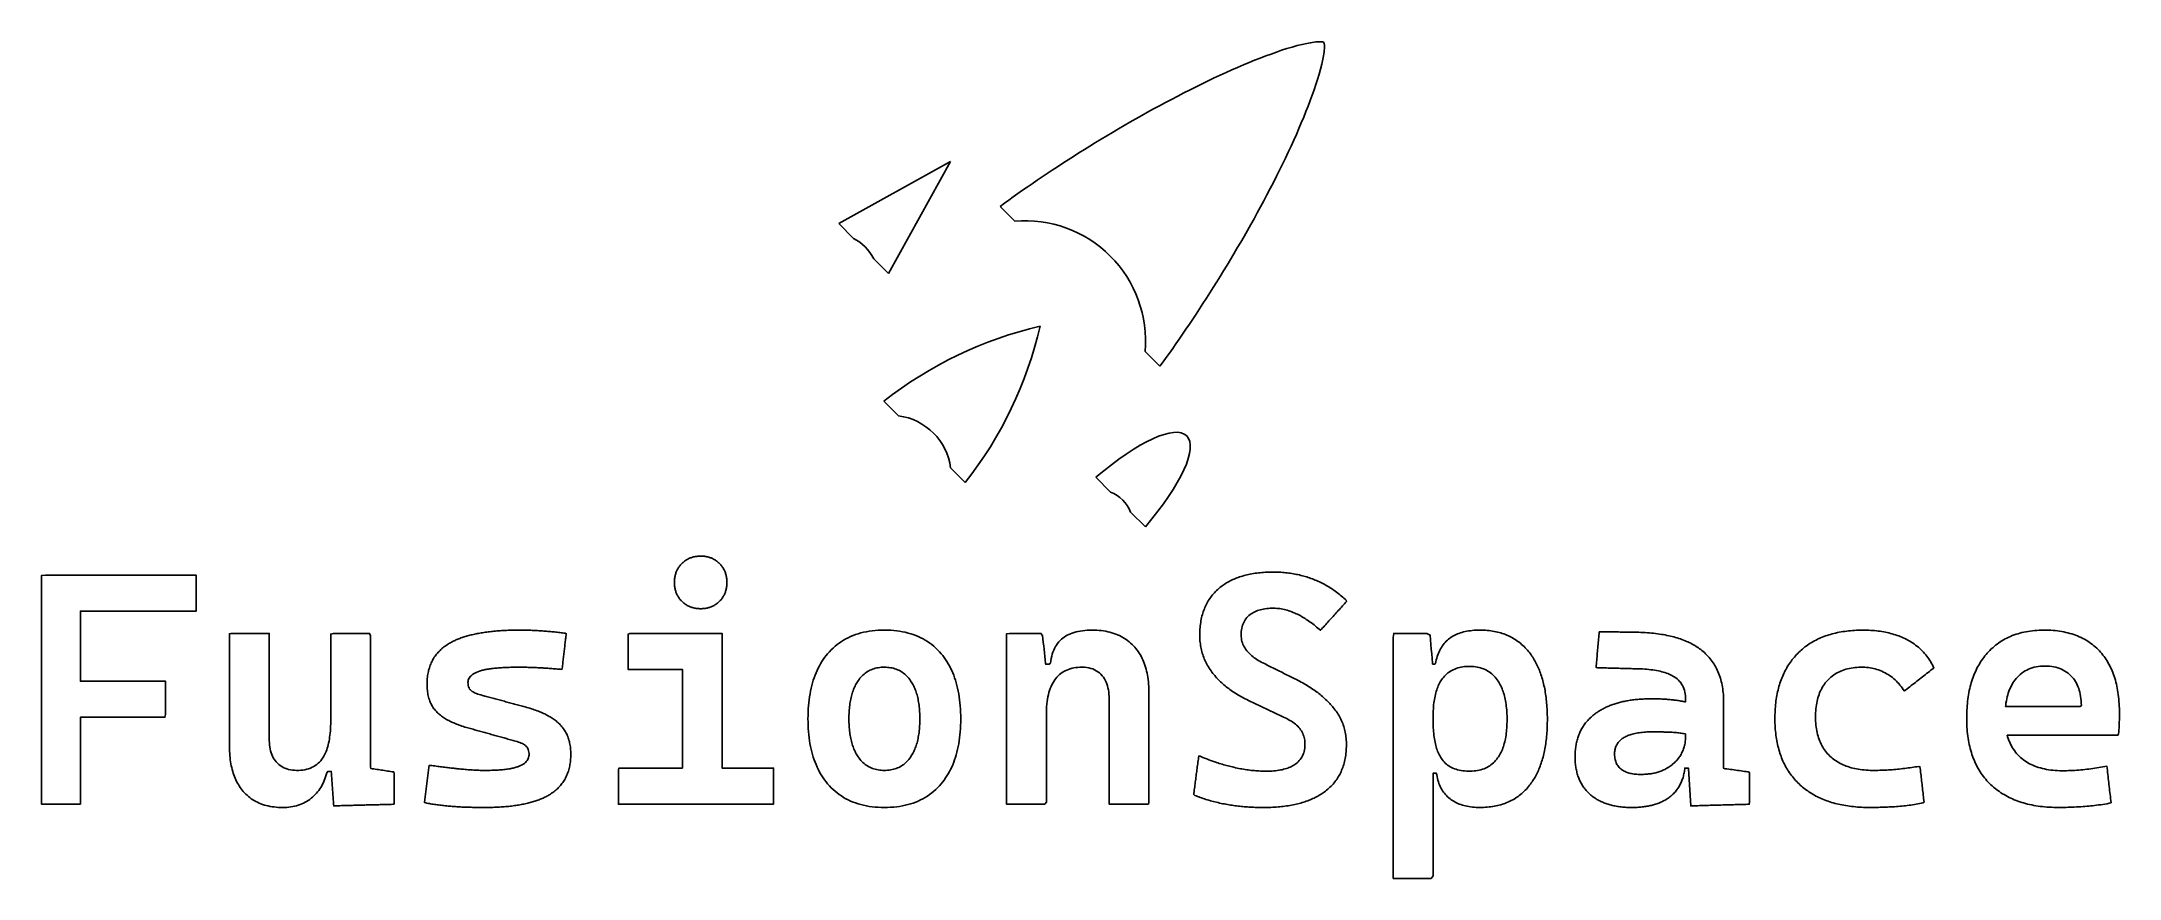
# Model space of a CAD drawing. Header units: millimetres. Extents: x 0 to 60, y 0 to 24.2.
import ezdxf

# ---------------------------------------------------------------- set-up
doc = ezdxf.new("R2010")
doc.units = ezdxf.units.MM
doc.layers.add('OUTLINE', color=7, linetype='Continuous')

msp = doc.modelspace()

# ---------------------------------------------------------------- linework, layer by layer
at = {"layer": 'OUTLINE'}
for p, q in [((23.0205, 18.8981), (26.2504, 20.6924)), ((26.2504, 20.6924), (24.456, 17.4626)), ((28.1023, 18.9716), (27.678, 19.3958)), ((23.4448, 18.4738), (23.0205, 18.8981)), ((24.456, 17.4626), (24.0318, 17.8868)), ((32.293, 14.7808), (31.8687, 15.2051)), ((24.7471, 13.3511), (24.3228, 13.7754)), ((26.6726, 11.4256), (26.2483, 11.8499)), ((30.8686, 11.1524), (30.4443, 11.5766)), ((31.8728, 10.1482), (31.4485, 10.5725))]:
    msp.add_line(p, q, dxfattribs=at)
for points in [[(19.0864, 7.7865), (19.0595, 7.7854), (19.0321, 7.785), (19.0048, 7.7854), (18.9779, 7.7865), (18.9514, 7.7884), (18.9253, 7.791), (18.8995, 7.7943), (18.8742, 7.7984), (18.8493, 7.8032), (18.8248, 7.8088), (18.8007, 7.8151), (18.777, 7.8222), (18.7538, 7.83), (18.7309, 7.8385), (18.7084, 7.8478), (18.6863, 7.8579), (18.6646, 7.8686), (18.6434, 7.8801), (18.6225, 7.8924), (18.602, 7.9054), (18.582, 7.9192), (18.5623, 7.9337), (18.543, 7.9489), (18.5242, 7.9649), (18.5057, 7.9816), (18.4877, 7.9991), (18.4702, 8.0171), (18.4535, 8.0355), (18.4375, 8.0544), (18.4223, 8.0736), (18.4078, 8.0933), (18.394, 8.1133), (18.381, 8.1338), (18.3688, 8.1547), (18.3572, 8.1759), (18.3465, 8.1976), (18.3364, 8.2197), (18.3271, 8.2422), (18.3186, 8.2651), (18.3108, 8.2884), (18.3037, 8.312), (18.2974, 8.3361), (18.2918, 8.3606), (18.287, 8.3856), (18.2829, 8.4109), (18.2795, 8.4366), (18.2769, 8.4627), (18.2751, 8.4892), (18.274, 8.5161), (18.2736, 8.5435), (18.274, 8.5708), (18.2751, 8.5977), (18.2769, 8.6243), (18.2795, 8.6504), (18.2829, 8.6761), (18.287, 8.7014), (18.2918, 8.7263), (18.2974, 8.7508), (18.3037, 8.7749), (18.3107, 8.7986), (18.3185, 8.8219), (18.3271, 8.8448), (18.3364, 8.8673), (18.3464, 8.8894), (18.3572, 8.911), (18.3687, 8.9323), (18.381, 8.9532), (18.394, 8.9736), (18.4077, 8.9937), (18.4222, 9.0134), (18.4374, 9.0326), (18.4534, 9.0515), (18.4701, 9.0699), (18.4876, 9.0879), (18.5056, 9.1054), (18.5241, 9.1221), (18.5429, 9.1381), (18.5622, 9.1533), (18.5818, 9.1678), (18.6019, 9.1816), (18.6224, 9.1946), (18.6432, 9.2068), (18.6645, 9.2184), (18.6862, 9.2291), (18.7083, 9.2392), (18.7308, 9.2485), (18.7536, 9.257), (18.7769, 9.2648), (18.8006, 9.2719), (18.8247, 9.2782), (18.8492, 9.2838), (18.8741, 9.2886), (18.8994, 9.2927), (18.9251, 9.296), (18.9513, 9.2986), (18.9778, 9.3005), (19.0047, 9.3016), (19.032, 9.302), (19.0594, 9.3016), (19.0863, 9.3005), (19.1128, 9.2987), (19.1389, 9.2961), (19.1647, 9.2927), (19.19, 9.2886), (19.2149, 9.2838), (19.2394, 9.2782), (19.2635, 9.2719), (19.2872, 9.2649), (19.3105, 9.2571), (19.3334, 9.2485), (19.3558, 9.2392), (19.3779, 9.2292), (19.3996, 9.2184), (19.4209, 9.2069), (19.4417, 9.1946), (19.4622, 9.1816), (19.4823, 9.1679), (19.5019, 9.1534), (19.5212, 9.1382), (19.54, 9.1222), (19.5585, 9.1055), (19.5765, 9.088), (19.594, 9.07), (19.6107, 9.0515), (19.6267, 9.0327), (19.6419, 9.0134), (19.6564, 8.9938), (19.6702, 8.9737), (19.6832, 8.9533), (19.6954, 8.9324), (19.7069, 8.9111), (19.7177, 8.8894), (19.7278, 8.8674), (19.737, 8.8449), (19.7456, 8.822), (19.7534, 8.7987), (19.7605, 8.775), (19.7668, 8.7509), (19.7724, 8.7264), (19.7772, 8.7015), (19.7813, 8.6762), (19.7846, 8.6505), (19.7872, 8.6244), (19.7891, 8.5978), (19.7902, 8.5709), (19.7906, 8.5436), (19.7902, 8.5162), (19.7891, 8.4893), (19.7872, 8.4628), (19.7846, 8.4367), (19.7813, 8.411), (19.7772, 8.3856), (19.7724, 8.3607), (19.7668, 8.3362), (19.7605, 8.3121), (19.7534, 8.2884), (19.7456, 8.2652), (19.7371, 8.2423), (19.7278, 8.2198), (19.7177, 8.1977), (19.707, 8.176), (19.6954, 8.1548), (19.6832, 8.1339), (19.6702, 8.1134), (19.6564, 8.0934), (19.6419, 8.0737), (19.6267, 8.0545), (19.6107, 8.0356), (19.594, 8.0172), (19.5765, 7.9991), (19.5585, 7.9817), (19.5401, 7.9649), (19.5212, 7.949), (19.502, 7.9337), (19.4823, 7.9192), (19.4623, 7.9055), (19.4418, 7.8924), (19.4209, 7.8802), (19.3997, 7.8687), (19.378, 7.8579), (19.3559, 7.8478), (19.3334, 7.8385), (19.3105, 7.83), (19.2873, 7.8222), (19.2636, 7.8151), (19.2395, 7.8088), (19.215, 7.8032), (19.1901, 7.7984), (19.1647, 7.7943), (19.139, 7.791), (19.1129, 7.7884)], [(0.1128, 8.7483), (0.1553, 8.7483), (0.2274, 8.7483), (0.3163, 8.7483), (0.342, 8.7483), (0.4566, 8.7483), (0.4773, 8.7483), (0.5712, 8.7483), (0.6383, 8.7483), (0.6858, 8.7483), (0.7994, 8.7483), (0.8004, 8.7483), (0.9149, 8.7483), (0.9604, 8.7483), (1.0295, 8.7483), (1.1214, 8.7483), (1.1441, 8.7483), (1.2587, 8.7483), (1.3733, 8.7483), (1.4879, 8.7483), (1.6025, 8.7483), (1.7171, 8.7483), (1.8316, 8.7483), (1.9462, 8.7483), (2.0608, 8.7483), (2.1754, 8.7483), (2.29, 8.7483), (2.4046, 8.7483), (2.5192, 8.7483), (2.6338, 8.7483), (2.7483, 8.7483), (2.8629, 8.7483), (2.9775, 8.7483), (3.0921, 8.7483), (3.2067, 8.7483), (3.3213, 8.7483), (3.4359, 8.7483), (3.5505, 8.7483), (3.665, 8.7483), (3.7796, 8.7483), (3.8942, 8.7483), (4.0088, 8.7483), (4.1234, 8.7483), (4.238, 8.7483), (4.3526, 8.7483), (4.4672, 8.7483), (4.4672, 8.6337), (4.4672, 8.5191), (4.4672, 8.4045), (4.4672, 8.2899), (4.4672, 8.1753), (4.4672, 8.0608), (4.4672, 7.9462), (4.4672, 7.8316), (4.4672, 7.717), (4.3543, 7.7152), (4.2397, 7.7152), (4.1251, 7.7152), (4.0106, 7.7152), (3.896, 7.7152), (3.7814, 7.7152), (3.6668, 7.7152), (3.5522, 7.7152), (3.4376, 7.7152), (3.323, 7.7152), (3.2084, 7.7152), (3.0939, 7.7152), (2.9793, 7.7152), (2.8647, 7.7152), (2.7501, 7.7152), (2.6355, 7.7152), (2.5209, 7.7152), (2.4063, 7.7152), (2.2917, 7.7152), (2.1772, 7.7152), (2.0626, 7.7152), (1.948, 7.7152), (1.8334, 7.7152), (1.7188, 7.7152), (1.6042, 7.7152), (1.4896, 7.7152), (1.375, 7.7152), (1.2605, 7.7152), (1.1459, 7.7152), (1.1214, 7.7152), (1.1214, 7.6211), (1.1214, 7.4601), (1.1214, 7.2991), (1.1214, 7.1381), (1.1214, 6.977), (1.1214, 6.816), (1.1214, 6.655), (1.1214, 6.494), (1.1214, 6.3329), (1.1214, 6.1719), (1.1214, 6.0109), (1.1214, 5.8499), (1.1214, 5.691), (1.1764, 5.691), (1.2727, 5.691), (1.369, 5.691), (1.4652, 5.691), (1.5615, 5.691), (1.6578, 5.691), (1.754, 5.691), (1.8503, 5.691), (1.9466, 5.691), (2.0428, 5.691), (2.1391, 5.691), (2.2354, 5.691), (2.3316, 5.691), (2.4279, 5.691), (2.5242, 5.691), (2.6204, 5.691), (2.7167, 5.691), (2.8129, 5.691), (2.9092, 5.691), (3.0055, 5.691), (3.1017, 5.691), (3.198, 5.691), (3.2943, 5.691), (3.3905, 5.691), (3.4868, 5.691), (3.5831, 5.691), (3.5831, 5.5948), (3.5831, 5.4985), (3.5831, 5.4022), (3.5831, 5.306), (3.5831, 5.2097), (3.5831, 5.1135), (3.5831, 5.0172), (3.5831, 4.9209), (3.5831, 4.8247), (3.5831, 4.7284), (3.5618, 4.6534), (3.4655, 4.6534), (3.3693, 4.6534), (3.273, 4.6534), (3.1767, 4.6534), (3.0805, 4.6534), (2.9842, 4.6534), (2.8879, 4.6534), (2.7917, 4.6534), (2.6954, 4.6534), (2.5991, 4.6534), (2.5029, 4.6534), (2.4066, 4.6534), (2.3104, 4.6534), (2.2141, 4.6534), (2.1178, 4.6534), (2.0216, 4.6534), (1.9253, 4.6534), (1.829, 4.6534), (1.7328, 4.6534), (1.6365, 4.6534), (1.5402, 4.6534), (1.444, 4.6534), (1.3477, 4.6534), (1.2514, 4.6534), (1.1552, 4.6534), (1.1214, 4.6534), (1.1214, 4.5617), (1.1214, 4.4007), (1.1214, 4.2396), (1.1214, 4.0786), (1.1214, 3.9176), (1.1214, 3.7566), (1.1214, 3.5955), (1.1214, 3.4345), (1.1214, 3.2735), (1.1214, 3.1125), (1.1214, 2.9514), (1.1214, 2.7904), (1.1214, 2.6294), (1.1214, 2.4684), (1.1214, 2.3073), (1.1214, 2.1463), (0.9661, 2.1406), (0.8051, 2.1406), (0.6441, 2.1406), (0.4831, 2.1406), (0.322, 2.1406), (0.161, 2.1406), (0, 2.1406), (0, 2.3016), (0, 2.4626), (0, 2.6236), (0, 2.7847), (0, 2.9457), (0, 3.1067), (0, 3.2677), (0, 3.4288), (0, 3.5898), (0, 3.7508), (0, 3.9118), (0, 4.0728), (0, 4.2339), (0, 4.3949), (0, 4.5559), (0, 4.6534), (0, 4.7169), (0, 4.7497), (0, 4.8459), (0, 4.878), (0, 4.9422), (0, 5.0385), (0, 5.039), (0, 5.1347), (0, 5.2), (0, 5.231), (0, 5.3273), (0, 5.361), (0, 5.4235), (0, 5.5198), (0, 5.5221), (0, 5.616), (0, 5.6831), (0, 5.8441), (0, 6.0051), (0, 6.1662), (0, 6.3272), (0, 6.4882), (0, 6.6492), (0, 6.8102), (0, 6.9713), (0, 7.1323), (0, 7.2933), (0, 7.4543), (0, 7.6154), (0, 7.7152), (0, 7.7764), (0, 7.8298), (0, 7.9374), (0, 7.9444), (0, 8.059), (0, 8.0984), (0, 8.1736), (0, 8.2595), (0, 8.2882), (0, 8.4028), (0, 8.4205), (0, 8.5174), (0, 8.5815), (0, 8.6319), (0, 8.7425), (0, 8.7465)], [(35.388, 2.0486), (35.3327, 2.0478), (35.2768, 2.0475), (35.2302, 2.0477), (35.1838, 2.0481), (35.1375, 2.0489), (35.0914, 2.0501), (35.0454, 2.0515), (34.9997, 2.0533), (34.954, 2.0553), (34.9086, 2.0577), (34.8633, 2.0605), (34.8182, 2.0635), (34.7733, 2.0669), (34.7285, 2.0705), (34.6839, 2.0746), (34.6395, 2.0789), (34.5952, 2.0835), (34.5511, 2.0885), (34.5072, 2.0938), (34.4634, 2.0994), (34.4199, 2.1053), (34.3764, 2.1115), (34.3332, 2.1181), (34.2901, 2.125), (34.2472, 2.1322), (34.2044, 2.1397), (34.1577, 2.1483), (34.1108, 2.1574), (34.0643, 2.1669), (34.0182, 2.1767), (33.9726, 2.1868), (33.9273, 2.1973), (33.8824, 2.2082), (33.838, 2.2194), (33.7939, 2.231), (33.7503, 2.2429), (33.7071, 2.2552), (33.6643, 2.2679), (33.6218, 2.2809), (33.5798, 2.2942), (33.5382, 2.3079), (33.497, 2.322), (33.4563, 2.3364), (33.4159, 2.3512), (33.3759, 2.3664), (33.3363, 2.3819), (33.2972, 2.3977), (33.2679, 2.4199), (33.2737, 2.4645), (33.2796, 2.509), (33.2854, 2.5535), (33.2913, 2.598), (33.2972, 2.6425), (33.303, 2.687), (33.3089, 2.7316), (33.3147, 2.7761), (33.3206, 2.8206), (33.3265, 2.8651), (33.3323, 2.9096), (33.3382, 2.9541), (33.344, 2.9987), (33.3499, 3.0432), (33.3558, 3.0877), (33.3616, 3.1322), (33.3675, 3.1767), (33.3733, 3.2212), (33.3792, 3.2658), (33.3851, 3.3103), (33.3909, 3.3548), (33.3968, 3.3993), (33.4026, 3.4438), (33.4085, 3.4883), (33.4144, 3.5329), (33.4507, 3.5262), (33.494, 3.5082), (33.5372, 3.4906), (33.5803, 3.4733), (33.6234, 3.4564), (33.6664, 3.4399), (33.7093, 3.4237), (33.7522, 3.4079), (33.795, 3.3926), (33.8378, 3.3775), (33.8804, 3.3629), (33.923, 3.3486), (33.9656, 3.3347), (34.0081, 3.3212), (34.0505, 3.308), (34.0928, 3.2953), (34.1351, 3.2829), (34.1773, 3.2709), (34.2194, 3.2592), (34.2615, 3.2479), (34.3035, 3.237), (34.3454, 3.2265), (34.3873, 3.2164), (34.4301, 3.2064), (34.4771, 3.1958), (34.5238, 3.1858), (34.5703, 3.1763), (34.6165, 3.1674), (34.6624, 3.1589), (34.7081, 3.151), (34.7535, 3.1436), (34.7987, 3.1367), (34.8436, 3.1303), (34.8883, 3.1245), (34.9327, 3.1192), (34.9768, 3.1144), (35.0207, 3.1101), (35.0644, 3.1063), (35.1078, 3.1031), (35.1509, 3.1004), (35.1938, 3.0982), (35.2364, 3.0965), (35.2788, 3.0953), (35.3209, 3.0947), (35.3669, 3.0946), (35.4228, 3.0954), (35.4772, 3.0972), (35.5303, 3.1001), (35.5819, 3.1039), (35.6321, 3.1089), (35.6809, 3.1148), (35.7283, 3.1218), (35.7742, 3.1298), (35.8188, 3.1388), (35.8619, 3.1489), (35.9036, 3.1599), (35.9439, 3.1721), (35.9828, 3.1852), (36.0202, 3.1994), (36.0563, 3.2146), (36.0909, 3.2308), (36.1241, 3.2481), (36.1559, 3.2664), (36.1862, 3.2857), (36.2209, 3.3103), (36.256, 3.3385), (36.2886, 3.3684), (36.3187, 3.3999), (36.3462, 3.433), (36.3712, 3.4678), (36.3936, 3.5042), (36.4135, 3.5422), (36.4309, 3.5818), (36.4457, 3.6231), (36.458, 3.666), (36.4678, 3.7105), (36.475, 3.7567), (36.4797, 3.8045), (36.4818, 3.8539), (36.4815, 3.9002), (36.4789, 3.9435), (36.4741, 3.9859), (36.467, 4.0273), (36.4576, 4.0677), (36.446, 4.1073), (36.4321, 4.1459), (36.416, 4.1835), (36.3976, 4.2202), (36.377, 4.256), (36.3541, 4.2908), (36.329, 4.3246), (36.3016, 4.3576), (36.2719, 4.3896), (36.24, 4.4206), (36.2058, 4.4507), (36.1694, 4.4799), (36.1307, 4.5081), (36.0898, 4.5353), (36.0466, 4.5617), (36.0012, 4.5871), (35.9535, 4.6115), (35.9057, 4.6342), (35.8652, 4.6535), (35.8246, 4.6727), (35.784, 4.692), (35.7435, 4.7113), (35.7029, 4.7305), (35.6624, 4.7498), (35.6218, 4.7691), (35.5813, 4.7884), (35.5407, 4.8076), (35.5002, 4.8269), (35.4596, 4.8462), (35.419, 4.8654), (35.3785, 4.8847), (35.3379, 4.904), (35.2974, 4.9232), (35.2568, 4.9425), (35.2163, 4.9618), (35.1757, 4.9811), (35.1352, 5.0003), (35.0946, 5.0196), (35.054, 5.0389), (35.0135, 5.0581), (34.9729, 5.0774), (34.9324, 5.0967), (34.8918, 5.116), (34.8468, 5.1374), (34.8016, 5.1595), (34.7571, 5.182), (34.7133, 5.2048), (34.6703, 5.228), (34.6279, 5.2515), (34.5863, 5.2753), (34.5453, 5.2995), (34.5051, 5.324), (34.4656, 5.3488), (34.4267, 5.374), (34.3886, 5.3995), (34.3512, 5.4254), (34.3145, 5.4516), (34.2785, 5.4782), (34.2432, 5.5051), (34.2086, 5.5323), (34.1747, 5.5599), (34.1416, 5.5878), (34.1091, 5.616), (34.0773, 5.6446), (34.0463, 5.6736), (34.0159, 5.7028), (33.9862, 5.7325), (33.9573, 5.7624), (33.9291, 5.7927), (33.9015, 5.8233), (33.8747, 5.8543), (33.8486, 5.8856), (33.8232, 5.9173), (33.7959, 5.9528), (33.7689, 5.9895), (33.743, 6.0267), (33.7182, 6.0643), (33.6945, 6.1024), (33.6718, 6.1408), (33.6503, 6.1796), (33.6297, 6.2189), (33.6103, 6.2586), (33.5919, 6.2987), (33.5746, 6.3392), (33.5584, 6.3801), (33.5432, 6.4214), (33.5292, 6.4631), (33.5161, 6.5053), (33.5042, 6.5478), (33.4933, 6.5908), (33.4835, 6.6342), (33.4748, 6.678), (33.4671, 6.7222), (33.4605, 6.7668), (33.455, 6.8119), (33.4506, 6.8573), (33.4472, 6.9032), (33.4449, 6.9495), (33.4437, 6.9961), (33.4435, 7.0448), (33.4444, 7.0961), (33.4462, 7.1467), (33.449, 7.1966), (33.4528, 7.2458), (33.4577, 7.2943), (33.4635, 7.3421), (33.4702, 7.3891), (33.478, 7.4355), (33.4868, 7.4812), (33.4966, 7.5261), (33.5073, 7.5704), (33.5191, 7.614), (33.5318, 7.6568), (33.5455, 7.699), (33.5602, 7.7405), (33.576, 7.7812), (33.5927, 7.8213), (33.6103, 7.8606), (33.629, 7.8993), (33.6487, 7.9372), (33.6694, 7.9744), (33.691, 8.011), (33.7137, 8.0468), (33.7373, 8.0819), (33.7619, 8.1164), (33.7875, 8.1501), (33.8142, 8.1831), (33.8418, 8.2155), (33.8703, 8.2471), (33.8999, 8.278), (33.9305, 8.3082), (33.9621, 8.3377), (33.9946, 8.3665), (34.0247, 8.3918), (34.0554, 8.4163), (34.0867, 8.4402), (34.1188, 8.4633), (34.1515, 8.4858), (34.1848, 8.5076), (34.2188, 8.5287), (34.2535, 8.5491), (34.2889, 8.5688), (34.3249, 8.5879), (34.3616, 8.6062), (34.399, 8.6239), (34.437, 8.6408), (34.4756, 8.6571), (34.515, 8.6727), (34.555, 8.6876), (34.5957, 8.7018), (34.637, 8.7153), (34.679, 8.7281), (34.7217, 8.7403), (34.765, 8.7517), (34.809, 8.7625), (34.8537, 8.7726), (34.899, 8.782), (34.945, 8.7907), (34.9917, 8.7987), (35.039, 8.806), (35.087, 8.8126), (35.1357, 8.8186), (35.185, 8.8238), (35.235, 8.8284), (35.2856, 8.8323), (35.3369, 8.8355), (35.3889, 8.838), (35.4415, 8.8398), (35.4949, 8.8409), (35.5488, 8.8413), (35.5973, 8.8411), (35.6447, 8.8403), (35.6917, 8.8389), (35.7385, 8.8369), (35.785, 8.8344), (35.8312, 8.8312), (35.8771, 8.8275), (35.9227, 8.8231), (35.9681, 8.8182), (36.0131, 8.8127), (36.0579, 8.8066), (36.1024, 8.7999), (36.1466, 8.7926), (36.1905, 8.7847), (36.2342, 8.7763), (36.2775, 8.7672), (36.3206, 8.7576), (36.3634, 8.7474), (36.4059, 8.7365), (36.4481, 8.7251), (36.49, 8.7131), (36.5317, 8.7006), (36.573, 8.6874), (36.6141, 8.6736), (36.6549, 8.6593), (36.6954, 8.6443), (36.7359, 8.6287), (36.7767, 8.6122), (36.8173, 8.5951), (36.8576, 8.5774), (36.8976, 8.559), (36.9373, 8.54), (36.9768, 8.5204), (37.016, 8.5001), (37.0549, 8.4793), (37.0936, 8.4578), (37.132, 8.4356), (37.1701, 8.4129), (37.2079, 8.3895), (37.2455, 8.3655), (37.2828, 8.3408), (37.3199, 8.3155), (37.3566, 8.2896), (37.3931, 8.2631), (37.4294, 8.2359), (37.4653, 8.2082), (37.501, 8.1798), (37.5365, 8.1507), (37.5716, 8.121), (37.6065, 8.0908), (37.6411, 8.0598), (37.6755, 8.0283), (37.6851, 7.9958), (37.6549, 7.9625), (37.6248, 7.9292), (37.5946, 7.896), (37.5645, 7.8627), (37.5343, 7.8294), (37.5041, 7.7962), (37.474, 7.7629), (37.4438, 7.7296), (37.4137, 7.6964), (37.3835, 7.6631), (37.3533, 7.6298), (37.3232, 7.5966), (37.293, 7.5633), (37.2629, 7.5301), (37.2327, 7.4968), (37.2025, 7.4635), (37.1724, 7.4303), (37.1422, 7.397), (37.1121, 7.3637), (37.0819, 7.3305), (37.0518, 7.2972), (37.0216, 7.2639), (36.9914, 7.2307), (36.9613, 7.1974), (36.9311, 7.1641), (36.8938, 7.1921), (36.8559, 7.2244), (36.8182, 7.2559), (36.7805, 7.2865), (36.743, 7.3162), (36.7056, 7.345), (36.6684, 7.3729), (36.6312, 7.4), (36.5942, 7.4262), (36.5573, 7.4515), (36.5205, 7.4759), (36.4838, 7.4995), (36.4472, 7.5221), (36.4108, 7.5439), (36.3745, 7.5649), (36.3383, 7.5849), (36.3022, 7.6041), (36.2662, 7.6223), (36.2298, 7.64), (36.1863, 7.6599), (36.1429, 7.6785), (36.0994, 7.6958), (36.0561, 7.7117), (36.0127, 7.7263), (35.9693, 7.7395), (35.926, 7.7515), (35.8827, 7.7621), (35.8394, 7.7713), (35.7961, 7.7792), (35.7529, 7.7858), (35.7096, 7.7911), (35.6664, 7.795), (35.6232, 7.7976), (35.5801, 7.7989), (35.5309, 7.7988), (35.4781, 7.7972), (35.4268, 7.794), (35.3769, 7.7894), (35.3286, 7.7832), (35.2819, 7.7754), (35.2366, 7.7661), (35.1928, 7.7554), (35.1506, 7.743), (35.1098, 7.7292), (35.0706, 7.7138), (35.0329, 7.6968), (34.9967, 7.6784), (34.9621, 7.6584), (34.9289, 7.6369), (34.8973, 7.6138), (34.8655, 7.5879), (34.8342, 7.5587), (34.8051, 7.5277), (34.7785, 7.4951), (34.7541, 7.4607), (34.7321, 7.4246), (34.7124, 7.3867), (34.6951, 7.3471), (34.6801, 7.3058), (34.6675, 7.2628), (34.6572, 7.218), (34.6492, 7.1715), (34.6436, 7.1233), (34.6403, 7.0733), (34.6394, 7.0221), (34.641, 6.9757), (34.6452, 6.9303), (34.6522, 6.886), (34.6619, 6.8426), (34.6742, 6.8003), (34.6893, 6.759), (34.707, 6.7187), (34.7274, 6.6795), (34.7505, 6.6412), (34.7763, 6.604), (34.8048, 6.5679), (34.8304, 6.5385), (34.8576, 6.5095), (34.8865, 6.481), (34.9171, 6.4529), (34.9492, 6.4253), (34.9831, 6.3981), (35.0185, 6.3713), (35.0557, 6.345), (35.0944, 6.3192), (35.1349, 6.2938), (35.1769, 6.2688), (35.2206, 6.2443), (35.266, 6.2202), (35.3083, 6.199), (35.3485, 6.179), (35.3887, 6.159), (35.4289, 6.1389), (35.4691, 6.1189), (35.5093, 6.0989), (35.5495, 6.0789), (35.5897, 6.0589), (35.6299, 6.0389), (35.6701, 6.0189), (35.7103, 5.9989), (35.7505, 5.9789), (35.7907, 5.9589), (35.8309, 5.9389), (35.8711, 5.9189), (35.9113, 5.8989), (35.9515, 5.8789), (35.9917, 5.8589), (36.0319, 5.8389), (36.0721, 5.8189), (36.1123, 5.7989), (36.1525, 5.7789), (36.1927, 5.7589), (36.2367, 5.7369), (36.2825, 5.7135), (36.3275, 5.6899), (36.3719, 5.666), (36.4155, 5.6419), (36.4584, 5.6176), (36.5006, 5.593), (36.5421, 5.5682), (36.5829, 5.5432), (36.6229, 5.518), (36.6623, 5.4925), (36.7009, 5.4667), (36.7389, 5.4408), (36.7761, 5.4146), (36.8126, 5.3881), (36.8484, 5.3615), (36.8835, 5.3346), (36.9178, 5.3074), (36.9515, 5.28), (36.9844, 5.2524), (37.0167, 5.2246), (37.0482, 5.1965), (37.079, 5.1682), (37.1091, 5.1397), (37.1385, 5.1109), (37.1672, 5.0819), (37.1952, 5.0526), (37.2224, 5.0232), (37.249, 4.9935), (37.2748, 4.9635), (37.3002, 4.933), (37.329, 4.8969), (37.3566, 4.8603), (37.3832, 4.8232), (37.4086, 4.7858), (37.4328, 4.7479), (37.4559, 4.7096), (37.4779, 4.6708), (37.4987, 4.6317), (37.5184, 4.5921), (37.5369, 4.5521), (37.5543, 4.5116), (37.5705, 4.4707), (37.5856, 4.4294), (37.5996, 4.3877), (37.6124, 4.3456), (37.6241, 4.303), (37.6346, 4.26), (37.644, 4.2165), (37.6522, 4.1727), (37.6593, 4.1284), (37.6653, 4.0836), (37.6701, 4.0385), (37.6738, 3.9929), (37.6763, 3.9469), (37.6777, 3.9005), (37.678, 3.8523), (37.6771, 3.8012), (37.6753, 3.7508), (37.6724, 3.7011), (37.6685, 3.6521), (37.6636, 3.6039), (37.6576, 3.5563), (37.6506, 3.5095), (37.6425, 3.4634), (37.6334, 3.418), (37.6233, 3.3733), (37.6121, 3.3293), (37.5999, 3.2861), (37.5867, 3.2436), (37.5725, 3.2018), (37.5572, 3.1607), (37.5408, 3.1203), (37.5235, 3.0806), (37.5051, 3.0417), (37.4856, 3.0034), (37.4652, 2.9659), (37.4437, 2.9291), (37.4211, 2.893), (37.3975, 2.8576), (37.3729, 2.823), (37.3473, 2.789), (37.3206, 2.7558), (37.2929, 2.7233), (37.2642, 2.6915), (37.2344, 2.6604), (37.2036, 2.6301), (37.1717, 2.6004), (37.1388, 2.5715), (37.1049, 2.5433), (37.07, 2.5158), (37.0398, 2.4933), (37.0097, 2.4718), (36.9789, 2.4508), (36.9475, 2.4304), (36.9155, 2.4105), (36.8828, 2.3912), (36.8495, 2.3723), (36.8155, 2.354), (36.7809, 2.3363), (36.7456, 2.319), (36.7097, 2.3023), (36.6731, 2.2862), (36.6359, 2.2705), (36.5981, 2.2554), (36.5596, 2.2408), (36.5205, 2.2268), (36.4807, 2.2132), (36.4403, 2.2002), (36.3992, 2.1878), (36.3575, 2.1758), (36.3151, 2.1644), (36.2721, 2.1536), (36.2285, 2.1432), (36.1842, 2.1334), (36.1393, 2.1241), (36.0937, 2.1154), (36.0475, 2.1072), (36.0006, 2.0995), (35.9531, 2.0923), (35.9049, 2.0857), (35.8561, 2.0796), (35.8067, 2.074), (35.7566, 2.069), (35.7059, 2.0645), (35.6545, 2.0605), (35.6025, 2.057), (35.5498, 2.0541), (35.4965, 2.0517), (35.4425, 2.0499)], [(9.5021, 4.1137), (9.5021, 4.0689), (9.5021, 4.0589), (9.5021, 4.024), (9.5021, 3.9792), (9.5021, 3.9638), (9.5021, 3.9344), (9.5021, 3.8895), (9.5021, 3.8688), (9.5021, 3.8447), (9.5021, 3.7999), (9.5021, 3.7551), (9.5021, 3.7102), (9.5021, 3.6654), (9.5021, 3.6206), (9.5021, 3.5758), (9.5021, 3.5309), (9.5021, 3.4861), (9.5021, 3.4413), (9.5021, 3.3964), (9.5021, 3.3516), (9.5021, 3.3068), (9.5021, 3.262), (9.5021, 3.2171), (9.5034, 3.1734), (9.5477, 3.1667), (9.5921, 3.1601), (9.6364, 3.1534), (9.6807, 3.1467), (9.725, 3.14), (9.7694, 3.1333), (9.8137, 3.1267), (9.858, 3.12), (9.9023, 3.1133), (9.9467, 3.1066), (9.991, 3.0999), (10.0353, 3.0933), (10.0797, 3.0866), (10.124, 3.0799), (10.1683, 3.0732), (10.1815, 3.0397), (10.1815, 2.9949), (10.1815, 2.9501), (10.1815, 2.9053), (10.1815, 2.8604), (10.1815, 2.8156), (10.1815, 2.7708), (10.1815, 2.726), (10.1815, 2.6811), (10.1815, 2.6363), (10.1815, 2.5915), (10.1815, 2.5466), (10.1815, 2.5018), (10.1815, 2.457), (10.1815, 2.4122), (10.1815, 2.3673), (10.1815, 2.3225), (10.1815, 2.2777), (10.1815, 2.2329), (10.1815, 2.188), (10.1815, 2.1432), (10.1393, 2.1394), (10.0945, 2.1382), (10.0497, 2.1371), (10.0049, 2.1359), (9.9601, 2.1347), (9.9153, 2.1335), (9.8704, 2.1323), (9.8256, 2.1311), (9.7808, 2.1299), (9.736, 2.1287), (9.6912, 2.1275), (9.6464, 2.1263), (9.6016, 2.1251), (9.5568, 2.1239), (9.512, 2.1227), (9.4671, 2.1215), (9.4223, 2.1203), (9.3775, 2.1192), (9.3327, 2.118), (9.2879, 2.1168), (9.2431, 2.1156), (9.1983, 2.1144), (9.1535, 2.1132), (9.1087, 2.112), (9.0638, 2.1108), (9.019, 2.1096), (8.9742, 2.1084), (8.9294, 2.1072), (8.8846, 2.106), (8.8398, 2.1048), (8.795, 2.1036), (8.7502, 2.1024), (8.7054, 2.1012), (8.6605, 2.1001), (8.6157, 2.0989), (8.5709, 2.0977), (8.5261, 2.0965), (8.4813, 2.0953), (8.4365, 2.0941), (8.4333, 2.1388), (8.4302, 2.1835), (8.427, 2.2282), (8.4238, 2.2729), (8.4206, 2.3177), (8.4175, 2.3624), (8.4143, 2.4071), (8.4111, 2.4518), (8.408, 2.4965), (8.4048, 2.5412), (8.4016, 2.586), (8.3985, 2.6307), (8.3953, 2.6754), (8.3921, 2.7201), (8.3889, 2.7648), (8.3858, 2.8095), (8.3826, 2.8542), (8.3794, 2.899), (8.3763, 2.9437), (8.3731, 2.9884), (8.3699, 3.0331), (8.3668, 3.0778), (8.3659, 3.0898), (8.3188, 3.0898), (8.2636, 3.0898), (8.2358, 3.0492), (8.2198, 2.9904), (8.2023, 2.9334), (8.1831, 2.878), (8.1623, 2.8244), (8.1398, 2.7724), (8.1158, 2.7221), (8.0902, 2.6736), (8.0629, 2.6267), (8.034, 2.5816), (8.0035, 2.5381), (7.9714, 2.4963), (7.9376, 2.4563), (7.9023, 2.4179), (7.8653, 2.3813), (7.8267, 2.3463), (7.7864, 2.313), (7.7438, 2.2808), (7.7, 2.2507), (7.655, 2.2227), (7.6089, 2.1968), (7.5615, 2.173), (7.5129, 2.1512), (7.4632, 2.1315), (7.4122, 2.1139), (7.3601, 2.0983), (7.3067, 2.0848), (7.2521, 2.0734), (7.1964, 2.0641), (7.1394, 2.0568), (7.0813, 2.0516), (7.0219, 2.0485), (6.9614, 2.0475), (6.898, 2.0484), (6.8358, 2.051), (6.7749, 2.0554), (6.7153, 2.0616), (6.6569, 2.0695), (6.5999, 2.0791), (6.5441, 2.0906), (6.4895, 2.1038), (6.4363, 2.1187), (6.3843, 2.1354), (6.3336, 2.1539), (6.2841, 2.1741), (6.2359, 2.1961), (6.1891, 2.2198), (6.1434, 2.2453), (6.0991, 2.2725), (6.056, 2.3015), (6.0142, 2.3323), (5.9737, 2.3648), (5.9344, 2.3991), (5.8964, 2.4352), (5.8597, 2.473), (5.8244, 2.5123), (5.7934, 2.5496), (5.7637, 2.5881), (5.7352, 2.6278), (5.7079, 2.6687), (5.682, 2.7107), (5.6572, 2.754), (5.6338, 2.7984), (5.6116, 2.844), (5.5906, 2.8908), (5.5709, 2.9388), (5.5524, 2.988), (5.5352, 3.0384), (5.5193, 3.09), (5.5046, 3.1427), (5.4912, 3.1967), (5.479, 3.2518), (5.468, 3.3081), (5.4584, 3.3656), (5.4499, 3.4243), (5.4428, 3.4842), (5.4369, 3.5453), (5.4322, 3.6075), (5.4288, 3.671), (5.4266, 3.7356), (5.4258, 3.8014), (5.4257, 3.8591), (5.4257, 3.9143), (5.4257, 3.9695), (5.4257, 4.0247), (5.4257, 4.0799), (5.4257, 4.1352), (5.4257, 4.1904), (5.4257, 4.2456), (5.4257, 4.3008), (5.4257, 4.356), (5.4257, 4.4112), (5.4257, 4.4664), (5.4257, 4.5217), (5.4257, 4.5769), (5.4257, 4.6321), (5.4257, 4.6873), (5.4257, 4.7425), (5.4257, 4.7977), (5.4257, 4.8529), (5.4257, 4.9082), (5.4257, 4.9634), (5.4257, 5.0186), (5.4257, 5.0738), (5.4257, 5.129), (5.4257, 5.1842), (5.4257, 5.2394), (5.4257, 5.2946), (5.4257, 5.3499), (5.4257, 5.4051), (5.4257, 5.4603), (5.4257, 5.5155), (5.4257, 5.5707), (5.4257, 5.6259), (5.4257, 5.6811), (5.4257, 5.7364), (5.4257, 5.7916), (5.4257, 5.8468), (5.4257, 5.902), (5.4257, 5.9572), (5.4257, 6.0124), (5.4257, 6.0676), (5.4257, 6.1229), (5.4257, 6.1781), (5.4257, 6.2333), (5.4257, 6.2885), (5.4257, 6.3437), (5.4257, 6.3989), (5.4257, 6.4541), (5.4257, 6.5093), (5.4257, 6.5646), (5.4257, 6.6198), (5.4257, 6.675), (5.4257, 6.7302), (5.4257, 6.7854), (5.4257, 6.8406), (5.4257, 6.8958), (5.4257, 6.9511), (5.4257, 7.0063), (5.4257, 7.0615), (5.4694, 7.0731), (5.5246, 7.0731), (5.5798, 7.0731), (5.635, 7.0731), (5.6902, 7.0731), (5.7454, 7.0731), (5.8006, 7.0731), (5.8559, 7.0731), (5.9111, 7.0731), (5.9663, 7.0731), (6.0215, 7.0731), (6.0767, 7.0731), (6.1319, 7.0731), (6.1871, 7.0731), (6.2423, 7.0731), (6.2976, 7.0731), (6.3528, 7.0731), (6.408, 7.0731), (6.4632, 7.0731), (6.5184, 7.0731), (6.5736, 7.0731), (6.5751, 7.0193), (6.5751, 6.9641), (6.5751, 6.9089), (6.5751, 6.8537), (6.5751, 6.7985), (6.5751, 6.7433), (6.5751, 6.6881), (6.5751, 6.6329), (6.5751, 6.5776), (6.5751, 6.5224), (6.5751, 6.4672), (6.5751, 6.412), (6.5751, 6.3568), (6.5751, 6.3016), (6.5751, 6.2464), (6.5751, 6.1911), (6.5751, 6.1359), (6.5751, 6.0807), (6.5751, 6.0255), (6.5751, 5.9703), (6.5751, 5.9151), (6.5751, 5.8599), (6.5751, 5.8046), (6.5751, 5.7494), (6.5751, 5.6942), (6.5751, 5.639), (6.5751, 5.5838), (6.5751, 5.5286), (6.5751, 5.4734), (6.5751, 5.4182), (6.5751, 5.3629), (6.5751, 5.3077), (6.5751, 5.2525), (6.5751, 5.1973), (6.5751, 5.1421), (6.5751, 5.0869), (6.5751, 5.0317), (6.5751, 4.9764), (6.5751, 4.9212), (6.5751, 4.866), (6.5751, 4.8108), (6.5751, 4.7556), (6.5751, 4.7004), (6.5751, 4.6452), (6.5751, 4.5899), (6.5751, 4.5347), (6.5751, 4.4795), (6.5751, 4.4243), (6.5751, 4.3691), (6.5751, 4.3139), (6.5751, 4.2587), (6.5751, 4.2035), (6.5751, 4.1482), (6.5751, 4.093), (6.5751, 4.0378), (6.5753, 3.9788), (6.5775, 3.9145), (6.5824, 3.8525), (6.5899, 3.7929), (6.6, 3.7357), (6.6127, 3.6808), (6.6281, 3.6284), (6.6461, 3.5782), (6.6667, 3.5305), (6.69, 3.4851), (6.7159, 3.4421), (6.7444, 3.4015), (6.7755, 3.3632), (6.8108, 3.3258), (6.8495, 3.2905), (6.8905, 3.2584), (6.9339, 3.2296), (6.9795, 3.2041), (7.0275, 3.182), (7.0779, 3.163), (7.1305, 3.1474), (7.1855, 3.1351), (7.2427, 3.1261), (7.3023, 3.1203), (7.3643, 3.1178), (7.4273, 3.1186), (7.4885, 3.1223), (7.5475, 3.1289), (7.6045, 3.1386), (7.6594, 3.1512), (7.7122, 3.1667), (7.763, 3.1853), (7.8116, 3.2068), (7.8582, 3.2312), (7.9027, 3.2587), (7.9452, 3.2891), (7.9855, 3.3224), (8.0238, 3.3588), (8.06, 3.3981), (8.0942, 3.4403), (8.121, 3.4779), (8.1426, 3.5118), (8.1631, 3.5476), (8.1825, 3.5855), (8.2009, 3.6253), (8.2183, 3.6672), (8.2346, 3.711), (8.2498, 3.7569), (8.264, 3.8047), (8.2771, 3.8545), (8.2892, 3.9063), (8.3003, 3.9601), (8.3102, 4.0159), (8.3192, 4.0737), (8.327, 4.1335), (8.3339, 4.1953), (8.3396, 4.2591), (8.3444, 4.3249), (8.348, 4.3927), (8.3506, 4.4624), (8.3522, 4.5342), (8.3527, 4.5908), (8.3527, 4.6773), (8.3527, 4.7724), (8.3527, 4.8675), (8.3527, 4.9625), (8.3527, 5.0576), (8.3527, 5.1526), (8.3527, 5.2477), (8.3527, 5.3428), (8.3527, 5.4378), (8.3527, 5.5329), (8.3527, 5.628), (8.3527, 5.723), (8.3527, 5.8181), (8.3527, 5.9131), (8.3527, 6.0082), (8.3527, 6.1033), (8.3527, 6.1983), (8.3527, 6.2934), (8.3527, 6.3885), (8.3527, 6.4835), (8.3527, 6.5786), (8.3527, 6.6736), (8.3527, 6.7687), (8.3527, 6.8638), (8.3527, 6.9588), (8.3527, 7.0539), (8.4286, 7.0731), (8.5237, 7.0731), (8.6187, 7.0731), (8.7138, 7.0731), (8.8089, 7.0731), (8.9039, 7.0731), (8.999, 7.0731), (9.094, 7.0731), (9.1891, 7.0731), (9.2842, 7.0731), (9.3792, 7.0731), (9.4743, 7.0731), (9.5021, 7.0058), (9.5021, 6.9108), (9.5021, 6.8157), (9.5021, 6.7206), (9.5021, 6.6256), (9.5021, 6.5305), (9.5021, 6.4355), (9.5021, 6.3404), (9.5021, 6.2453), (9.5021, 6.1503), (9.5021, 6.0552), (9.5021, 5.9601), (9.5021, 5.8651), (9.5021, 5.77), (9.5021, 5.675), (9.5021, 5.5799), (9.5021, 5.4848), (9.5021, 5.3898), (9.5021, 5.2947), (9.5021, 5.1996), (9.5021, 5.1046), (9.5021, 5.0095), (9.5021, 4.9145), (9.5021, 4.8194), (9.5021, 4.7243), (9.5021, 4.6293), (9.5021, 4.5342), (9.5021, 4.4391), (9.5021, 4.3441), (9.5021, 4.249), (9.5021, 4.154)], [(12.8378, 2.0476), (12.7873, 2.0475), (12.7433, 2.0476), (12.6997, 2.0477), (12.6566, 2.048), (12.6139, 2.0484), (12.5717, 2.0488), (12.5299, 2.0494), (12.4886, 2.0501), (12.4477, 2.0509), (12.4073, 2.0519), (12.3673, 2.0529), (12.3277, 2.054), (12.2886, 2.0553), (12.2499, 2.0566), (12.2117, 2.0581), (12.1739, 2.0596), (12.1366, 2.0613), (12.0997, 2.0631), (12.0633, 2.065), (12.0273, 2.067), (11.9917, 2.0691), (11.9566, 2.0713), (11.922, 2.0736), (11.8878, 2.076), (11.854, 2.0785), (11.8207, 2.0812), (11.7825, 2.0844), (11.7403, 2.0881), (11.6985, 2.0921), (11.6572, 2.0962), (11.6163, 2.1004), (11.5759, 2.1049), (11.536, 2.1096), (11.4965, 2.1144), (11.4575, 2.1194), (11.4189, 2.1246), (11.3808, 2.13), (11.3432, 2.1355), (11.306, 2.1413), (11.2693, 2.1472), (11.2331, 2.1533), (11.1973, 2.1596), (11.1619, 2.166), (11.1271, 2.1727), (11.0927, 2.1795), (11.0587, 2.1865), (11.0607, 2.2226), (11.0655, 2.2609), (11.0703, 2.2992), (11.0751, 2.3375), (11.0799, 2.3758), (11.0847, 2.4141), (11.0895, 2.4524), (11.0942, 2.4907), (11.099, 2.529), (11.1038, 2.5673), (11.1086, 2.6056), (11.1134, 2.6439), (11.1182, 2.6822), (11.123, 2.7205), (11.1278, 2.7588), (11.1325, 2.7971), (11.1373, 2.8354), (11.1421, 2.8737), (11.1469, 2.912), (11.1517, 2.9503), (11.1565, 2.9886), (11.1613, 3.0269), (11.166, 3.0652), (11.1708, 3.1035), (11.1756, 3.1418), (11.1804, 3.1801), (11.1852, 3.2184), (11.19, 3.2567), (11.2241, 3.2622), (11.268, 3.2563), (11.3115, 3.2504), (11.3544, 3.2447), (11.3969, 3.2392), (11.4388, 3.2337), (11.4802, 3.2284), (11.5211, 3.2232), (11.5614, 3.2181), (11.6013, 3.2132), (11.6406, 3.2084), (11.6794, 3.2037), (11.7177, 3.1991), (11.7555, 3.1946), (11.7928, 3.1903), (11.8295, 3.1861), (11.8658, 3.1821), (11.9015, 3.1781), (11.9367, 3.1743), (11.9714, 3.1706), (12.0056, 3.167), (12.0393, 3.1636), (12.0724, 3.1603), (12.105, 3.1571), (12.1417, 3.1536), (12.1866, 3.1494), (12.2306, 3.1456), (12.2739, 3.1419), (12.3163, 3.1386), (12.3579, 3.1354), (12.3987, 3.1326), (12.4387, 3.1299), (12.4778, 3.1276), (12.5161, 3.1255), (12.5536, 3.1236), (12.5903, 3.122), (12.6261, 3.1207), (12.6611, 3.1196), (12.6953, 3.1187), (12.7287, 3.1181), (12.7612, 3.1178), (12.7968, 3.1177), (12.8487, 3.118), (12.8996, 3.1185), (12.9493, 3.1194), (12.9978, 3.1207), (13.0453, 3.1222), (13.0916, 3.1242), (13.1368, 3.1264), (13.1808, 3.129), (13.2238, 3.1319), (13.2656, 3.1352), (13.3063, 3.1388), (13.3458, 3.1427), (13.3842, 3.147), (13.4215, 3.1516), (13.4577, 3.1565), (13.4927, 3.1618), (13.5266, 3.1674), (13.5594, 3.1733), (13.591, 3.1796), (13.6216, 3.1862), (13.651, 3.1932), (13.6792, 3.2005), (13.7064, 3.2081), (13.7324, 3.2161), (13.7573, 3.2244), (13.7903, 3.2366), (13.834, 3.2552), (13.874, 3.2754), (13.9105, 3.2971), (13.9433, 3.3203), (13.9725, 3.3451), (13.9981, 3.3714), (14.0201, 3.3993), (14.0385, 3.4287), (14.0532, 3.4597), (14.0644, 3.4922), (14.0719, 3.5263), (14.0757, 3.5619), (14.076, 3.6021), (14.0724, 3.6447), (14.0649, 3.6843), (14.0536, 3.7208), (14.0384, 3.7543), (14.0193, 3.7847), (13.9963, 3.812), (13.9726, 3.834), (13.9471, 3.8535), (13.9186, 3.872), (13.8869, 3.8895), (13.8522, 3.906), (13.8143, 3.9216), (13.7733, 3.9361), (13.7292, 3.9497), (13.6879, 3.9611), (13.6508, 3.9715), (13.6136, 3.9818), (13.5764, 3.9922), (13.5392, 4.0026), (13.502, 4.0129), (13.4649, 4.0233), (13.4277, 4.0337), (13.3905, 4.044), (13.3533, 4.0544), (13.3161, 4.0647), (13.279, 4.0751), (13.2418, 4.0855), (13.2046, 4.0958), (13.1674, 4.1062), (13.1302, 4.1166), (13.0931, 4.1269), (13.0559, 4.1373), (13.0187, 4.1476), (12.9815, 4.158), (12.9443, 4.1684), (12.9072, 4.1787), (12.87, 4.1891), (12.8328, 4.1995), (12.7956, 4.2098), (12.7584, 4.2202), (12.7213, 4.2306), (12.6841, 4.2409), (12.6469, 4.2513), (12.6097, 4.2616), (12.5725, 4.272), (12.5354, 4.2824), (12.4982, 4.2927), (12.461, 4.3031), (12.4238, 4.3135), (12.3866, 4.3238), (12.3495, 4.3342), (12.3123, 4.3445), (12.2719, 4.3558), (12.2271, 4.3688), (12.1831, 4.3822), (12.1401, 4.396), (12.098, 4.4101), (12.0568, 4.4246), (12.0165, 4.4395), (11.9772, 4.4547), (11.9387, 4.4703), (11.9011, 4.4863), (11.8645, 4.5027), (11.8287, 4.5194), (11.7939, 4.5365), (11.76, 4.554), (11.727, 4.5719), (11.6949, 4.5901), (11.6637, 4.6087), (11.6334, 4.6277), (11.604, 4.6471), (11.5756, 4.6668), (11.548, 4.6869), (11.5214, 4.7074), (11.4956, 4.7282), (11.4708, 4.7494), (11.4469, 4.771), (11.4239, 4.793), (11.3999, 4.8174), (11.3761, 4.8436), (11.3534, 4.8707), (11.3318, 4.8987), (11.3113, 4.9276), (11.2919, 4.9574), (11.2736, 4.9881), (11.2564, 5.0197), (11.2403, 5.0522), (11.2254, 5.0857), (11.2115, 5.12), (11.1987, 5.1552), (11.187, 5.1913), (11.1764, 5.2284), (11.167, 5.2663), (11.1586, 5.3052), (11.1513, 5.3449), (11.1451, 5.3856), (11.14, 5.4271), (11.1361, 5.4696), (11.1332, 5.5129), (11.1314, 5.5572), (11.1308, 5.6024), (11.1311, 5.6459), (11.1325, 5.6887), (11.1348, 5.7308), (11.1381, 5.7723), (11.1423, 5.8131), (11.1475, 5.8534), (11.1536, 5.893), (11.1608, 5.932), (11.1688, 5.9703), (11.1779, 6.0081), (11.1879, 6.0452), (11.1989, 6.0817), (11.2108, 6.1175), (11.2237, 6.1528), (11.2376, 6.1874), (11.2524, 6.2214), (11.2682, 6.2547), (11.285, 6.2874), (11.3027, 6.3196), (11.3214, 6.351), (11.341, 6.3819), (11.3616, 6.4121), (11.3832, 6.4417), (11.4057, 6.4707), (11.4292, 6.4991), (11.4537, 6.5268), (11.4791, 6.5539), (11.5055, 6.5804), (11.5328, 6.6063), (11.5611, 6.6315), (11.5904, 6.6561), (11.6207, 6.6801), (11.6519, 6.7035), (11.684, 6.7262), (11.7172, 6.7483), (11.7512, 6.7698), (11.7843, 6.7895), (11.8087, 6.8034), (11.8336, 6.817), (11.8591, 6.8304), (11.885, 6.8435), (11.9115, 6.8564), (11.9384, 6.869), (11.9658, 6.8813), (11.9938, 6.8934), (12.0222, 6.9052), (12.0511, 6.9167), (12.0806, 6.928), (12.1105, 6.939), (12.1409, 6.9498), (12.1719, 6.9603), (12.2033, 6.9706), (12.2352, 6.9805), (12.2676, 6.9903), (12.3006, 6.9997), (12.334, 7.0089), (12.3679, 7.0178), (12.4023, 7.0265), (12.4373, 7.0349), (12.4727, 7.0431), (12.5086, 7.051), (12.545, 7.0586), (12.5819, 7.066), (12.6193, 7.0731), (12.6572, 7.0799), (12.6957, 7.0865), (12.7346, 7.0928), (12.774, 7.0989), (12.8139, 7.1047), (12.8543, 7.1102), (12.8952, 7.1155), (12.9366, 7.1205), (12.9785, 7.1253), (13.0209, 7.1298), (13.0638, 7.134), (13.1072, 7.138), (13.1511, 7.1417), (13.1955, 7.1451), (13.2404, 7.1483), (13.2858, 7.1512), (13.3317, 7.1539), (13.3781, 7.1563), (13.425, 7.1584), (13.4724, 7.1603), (13.5203, 7.1619), (13.5687, 7.1633), (13.6175, 7.1644), (13.6669, 7.1652), (13.7168, 7.1658), (13.7672, 7.1661), (13.8142, 7.1661), (13.8531, 7.166), (13.892, 7.1657), (13.9309, 7.1653), (13.9697, 7.1647), (14.0084, 7.1639), (14.0471, 7.163), (14.0858, 7.1619), (14.1244, 7.1607), (14.1629, 7.1593), (14.2014, 7.1577), (14.2399, 7.156), (14.2783, 7.1542), (14.3167, 7.1521), (14.355, 7.15), (14.3932, 7.1476), (14.4315, 7.1451), (14.4695, 7.1425), (14.5063, 7.1398), (14.5433, 7.137), (14.5805, 7.134), (14.6179, 7.1309), (14.6554, 7.1276), (14.6932, 7.1242), (14.7312, 7.1206), (14.7693, 7.1169), (14.8076, 7.1131), (14.8462, 7.1091), (14.8849, 7.1049), (14.9238, 7.1006), (14.9629, 7.0962), (15.0022, 7.0916), (15.0416, 7.0869), (15.0813, 7.082), (15.1211, 7.0769), (15.1502, 7.0636), (15.1457, 7.0252), (15.1413, 6.9869), (15.1368, 6.9486), (15.1324, 6.9102), (15.1279, 6.8719), (15.1235, 6.8335), (15.119, 6.7952), (15.1146, 6.7569), (15.1101, 6.7185), (15.1056, 6.6802), (15.1012, 6.6419), (15.0967, 6.6035), (15.0923, 6.5652), (15.0878, 6.5268), (15.0834, 6.4885), (15.0789, 6.4502), (15.0745, 6.4118), (15.07, 6.3735), (15.0656, 6.3351), (15.0611, 6.2968), (15.0567, 6.2585), (15.0522, 6.2201), (15.0478, 6.1818), (15.0433, 6.1434), (15.0388, 6.1051), (15.0344, 6.0668), (15.0276, 6.031), (14.984, 6.0349), (14.941, 6.0388), (14.8986, 6.0425), (14.8567, 6.046), (14.8155, 6.0494), (14.7748, 6.0527), (14.7348, 6.0559), (14.6953, 6.0589), (14.6564, 6.0617), (14.6181, 6.0645), (14.5804, 6.067), (14.5433, 6.0695), (14.5068, 6.0718), (14.4709, 6.074), (14.4355, 6.076), (14.4008, 6.0779), (14.3666, 6.0797), (14.333, 6.0813), (14.2938, 6.0831), (14.2515, 6.0849), (14.2098, 6.0866), (14.1687, 6.0881), (14.1283, 6.0895), (14.0885, 6.0908), (14.0493, 6.0919), (14.0107, 6.0929), (13.9728, 6.0938), (13.9355, 6.0945), (13.8988, 6.095), (13.8628, 6.0954), (13.8274, 6.0957), (13.7926, 6.0959), (13.75, 6.0959), (13.6981, 6.0956), (13.6473, 6.0951), (13.5975, 6.0944), (13.5486, 6.0934), (13.5008, 6.0921), (13.4539, 6.0906), (13.4081, 6.0889), (13.3632, 6.0869), (13.3193, 6.0846), (13.2765, 6.0821), (13.2346, 6.0793), (13.1937, 6.0763), (13.1538, 6.073), (13.1149, 6.0695), (13.077, 6.0657), (13.0401, 6.0617), (13.0042, 6.0574), (12.9693, 6.0528), (12.9354, 6.048), (12.9025, 6.043), (12.8705, 6.0377), (12.8396, 6.0321), (12.8097, 6.0263), (12.7807, 6.0203), (12.7528, 6.014), (12.7258, 6.0074), (12.6999, 6.0006), (12.6749, 5.9935), (12.6415, 5.9831), (12.5938, 5.9663), (12.5499, 5.948), (12.5097, 5.9283), (12.4733, 5.9072), (12.4405, 5.8847), (12.4115, 5.8608), (12.3862, 5.8355), (12.3647, 5.8089), (12.3468, 5.7808), (12.3327, 5.7513), (12.3224, 5.7204), (12.3157, 5.6881), (12.3128, 5.6544), (12.3138, 5.6124), (12.3191, 5.5706), (12.3287, 5.5323), (12.3427, 5.4977), (12.3611, 5.4665), (12.3838, 5.4389), (12.4109, 5.4149), (12.4359, 5.3977), (12.4627, 5.3816), (12.4923, 5.366), (12.5247, 5.3508), (12.5599, 5.3362), (12.598, 5.322), (12.6388, 5.3083), (12.6825, 5.295), (12.729, 5.2822), (12.7668, 5.2721), (12.8041, 5.262), (12.8413, 5.252), (12.8786, 5.2419), (12.9159, 5.2319), (12.9531, 5.2218), (12.9904, 5.2118), (13.0277, 5.2018), (13.0649, 5.1917), (13.1022, 5.1817), (13.1395, 5.1716), (13.1767, 5.1616), (13.214, 5.1515), (13.2513, 5.1415), (13.2885, 5.1314), (13.3258, 5.1214), (13.3631, 5.1113), (13.4003, 5.1013), (13.4376, 5.0913), (13.4749, 5.0812), (13.5121, 5.0712), (13.5494, 5.0611), (13.5867, 5.0511), (13.6239, 5.041), (13.6612, 5.031), (13.6985, 5.0209), (13.7357, 5.0109), (13.773, 5.0008), (13.8103, 4.9908), (13.8475, 4.9808), (13.8848, 4.9707), (13.9221, 4.9607), (13.968, 4.9487), (14.0132, 4.9364), (14.0576, 4.9237), (14.1012, 4.9108), (14.144, 4.8975), (14.186, 4.8839), (14.2272, 4.8699), (14.2676, 4.8557), (14.3072, 4.8411), (14.3459, 4.8262), (14.3839, 4.8109), (14.421, 4.7954), (14.4573, 4.7795), (14.4929, 4.7633), (14.5276, 4.7468), (14.5615, 4.7299), (14.5946, 4.7127), (14.6269, 4.6953), (14.6584, 4.6774), (14.6891, 4.6593), (14.7189, 4.6408), (14.748, 4.622), (14.7762, 4.6029), (14.8037, 4.5835), (14.8303, 4.5637), (14.8561, 4.5437), (14.8811, 4.5232), (14.9054, 4.5025), (14.9288, 4.4815), (14.9519, 4.4596), (14.9779, 4.4334), (15.0028, 4.4065), (15.0267, 4.3788), (15.0495, 4.3503), (15.0712, 4.3211), (15.0919, 4.2912), (15.1115, 4.2605), (15.13, 4.2291), (15.1475, 4.1969), (15.1639, 4.164), (15.1792, 4.1303), (15.1935, 4.0959), (15.2067, 4.0607), (15.2188, 4.0248), (15.2298, 3.9882), (15.2398, 3.9507), (15.2487, 3.9126), (15.2566, 3.8737), (15.2633, 3.834), (15.269, 3.7936), (15.2737, 3.7525), (15.2772, 3.7106), (15.2797, 3.668), (15.2812, 3.6246), (15.2815, 3.5805), (15.2809, 3.5366), (15.2793, 3.4934), (15.2768, 3.4509), (15.2733, 3.409), (15.2688, 3.3678), (15.2635, 3.3272), (15.2571, 3.2873), (15.2498, 3.248), (15.2416, 3.2094), (15.2324, 3.1714), (15.2223, 3.1341), (15.2112, 3.0975), (15.1991, 3.0614), (15.1861, 3.0261), (15.1722, 2.9914), (15.1573, 2.9573), (15.1414, 2.9239), (15.1247, 2.8912), (15.1069, 2.8591), (15.0882, 2.8276), (15.0686, 2.7968), (15.048, 2.7667), (15.0264, 2.7372), (15.0039, 2.7084), (14.9804, 2.6802), (14.956, 2.6527), (14.9307, 2.6258), (14.9044, 2.5996), (14.8771, 2.574), (14.8489, 2.5491), (14.8198, 2.5248), (14.7896, 2.5012), (14.7586, 2.4782), (14.7266, 2.4559), (14.6936, 2.4342), (14.664, 2.4158), (14.6394, 2.4012), (14.6143, 2.3869), (14.5887, 2.3729), (14.5625, 2.3592), (14.5358, 2.3458), (14.5086, 2.3327), (14.4808, 2.3199), (14.4526, 2.3074), (14.4238, 2.2951), (14.3944, 2.2832), (14.3646, 2.2716), (14.3342, 2.2602), (14.3032, 2.2492), (14.2718, 2.2384), (14.2398, 2.228), (14.2073, 2.2178), (14.1743, 2.2079), (14.1407, 2.1984), (14.1066, 2.1891), (14.072, 2.1801), (14.0368, 2.1714), (14.0011, 2.163), (13.9649, 2.1549), (13.9282, 2.1471), (13.8909, 2.1396), (13.8531, 2.1324), (13.8148, 2.1254), (13.7759, 2.1188), (13.7366, 2.1125), (13.6966, 2.1064), (13.6562, 2.1007), (13.6152, 2.0952), (13.5737, 2.0901), (13.5317, 2.0852), (13.4891, 2.0806), (13.4461, 2.0764), (13.4024, 2.0724), (13.3583, 2.0687), (13.3136, 2.0653), (13.2684, 2.0622), (13.2227, 2.0594), (13.1764, 2.0569), (13.1296, 2.0547), (13.0823, 2.0528), (13.0345, 2.0512), (12.9861, 2.0499), (12.9372, 2.0488), (12.8877, 2.0481)], [(19.651, 6.9166), (19.651, 6.8384), (19.651, 6.7939), (19.651, 6.7601), (19.651, 6.6819), (19.651, 6.6731), (19.651, 6.6036), (19.651, 6.5523), (19.651, 6.5254), (19.651, 6.4472), (19.651, 6.4315), (19.651, 6.3689), (19.651, 6.3107), (19.651, 6.2907), (19.651, 6.2125), (19.651, 6.1899), (19.651, 6.1342), (19.651, 6.0691), (19.651, 6.056), (19.651, 5.9483), (19.651, 5.8275), (19.651, 5.7067), (19.651, 5.5859), (19.651, 5.4651), (19.651, 5.3444), (19.651, 5.2236), (19.651, 5.1028), (19.651, 4.982), (19.651, 4.8612), (19.651, 4.7404), (19.651, 4.6196), (19.651, 4.4988), (19.651, 4.378), (19.651, 4.2572), (19.651, 4.1364), (19.651, 4.0157), (19.651, 3.8949), (19.651, 3.7741), (19.651, 3.6533), (19.651, 3.5325), (19.651, 3.4117), (19.651, 3.2909), (19.651, 3.1829), (19.6618, 3.1829), (19.7164, 3.1829), (19.7709, 3.1829), (19.8255, 3.1829), (19.8801, 3.1829), (19.9347, 3.1829), (19.9892, 3.1829), (20.0438, 3.1829), (20.0984, 3.1829), (20.153, 3.1829), (20.2076, 3.1829), (20.2621, 3.1829), (20.3167, 3.1829), (20.3713, 3.1829), (20.4259, 3.1829), (20.4805, 3.1829), (20.535, 3.1829), (20.5896, 3.1829), (20.6442, 3.1829), (20.6988, 3.1829), (20.7534, 3.1829), (20.8079, 3.1829), (20.8625, 3.1829), (20.9171, 3.1829), (20.9717, 3.1829), (21.0262, 3.1829), (21.0808, 3.1829), (21.1354, 3.1829), (21.1354, 3.1283), (21.1354, 3.0737), (21.1354, 3.0192), (21.1354, 2.9646), (21.1354, 2.91), (21.1354, 2.8554), (21.1354, 2.8009), (21.1354, 2.7463), (21.1354, 2.6917), (21.1354, 2.6371), (21.1354, 2.5825), (21.1354, 2.528), (21.1354, 2.4734), (21.1354, 2.4188), (21.1354, 2.3642), (21.1354, 2.3096), (21.1354, 2.2551), (21.1354, 2.2005), (21.1354, 2.1459), (21.0862, 2.1406), (21.0316, 2.1406), (20.977, 2.1406), (20.9224, 2.1406), (20.8679, 2.1406), (20.8133, 2.1406), (20.7587, 2.1406), (20.7041, 2.1406), (20.6495, 2.1406), (20.595, 2.1406), (20.5404, 2.1406), (20.4858, 2.1406), (20.4312, 2.1406), (20.3766, 2.1406), (20.3221, 2.1406), (20.2675, 2.1406), (20.2129, 2.1406), (20.1583, 2.1406), (20.1037, 2.1406), (20.0492, 2.1406), (19.9946, 2.1406), (19.94, 2.1406), (19.8854, 2.1406), (19.8308, 2.1406), (19.7763, 2.1406), (19.7217, 2.1406), (19.6671, 2.1406), (19.6125, 2.1406), (19.5934, 2.1406), (19.558, 2.1406), (19.4727, 2.1406), (19.3519, 2.1406), (19.2311, 2.1406), (19.1103, 2.1406), (18.9895, 2.1406), (18.8687, 2.1406), (18.7479, 2.1406), (18.6271, 2.1406), (18.5853, 2.1406), (18.5231, 2.1406), (18.5063, 2.1406), (18.461, 2.1406), (18.3989, 2.1406), (18.3367, 2.1406), (18.2746, 2.1406), (18.2124, 2.1406), (18.1503, 2.1406), (18.0881, 2.1406), (18.026, 2.1406), (17.9639, 2.1406), (17.9017, 2.1406), (17.8396, 2.1406), (17.7774, 2.1406), (17.7153, 2.1406), (17.6531, 2.1406), (17.591, 2.1406), (17.5289, 2.1406), (17.4667, 2.1406), (17.4046, 2.1406), (17.3424, 2.1406), (17.2803, 2.1406), (17.2181, 2.1406), (17.156, 2.1406), (17.0938, 2.1406), (17.0317, 2.1406), (16.9696, 2.1406), (16.9074, 2.1406), (16.8453, 2.1406), (16.7831, 2.1406), (16.721, 2.1406), (16.6588, 2.1406), (16.6588, 2.2027), (16.6588, 2.2649), (16.6588, 2.327), (16.6588, 2.3891), (16.6588, 2.4513), (16.6588, 2.5134), (16.6588, 2.5756), (16.6588, 2.6377), (16.6588, 2.6999), (16.6588, 2.762), (16.6588, 2.8241), (16.6588, 2.8863), (16.6588, 2.9484), (16.6588, 3.0106), (16.6588, 3.0727), (16.6588, 3.1349), (16.6729, 3.1829), (16.7351, 3.1829), (16.7972, 3.1829), (16.8594, 3.1829), (16.9215, 3.1829), (16.9837, 3.1829), (17.0458, 3.1829), (17.1079, 3.1829), (17.1701, 3.1829), (17.2322, 3.1829), (17.2944, 3.1829), (17.3565, 3.1829), (17.4187, 3.1829), (17.4808, 3.1829), (17.543, 3.1829), (17.6051, 3.1829), (17.6672, 3.1829), (17.7294, 3.1829), (17.7915, 3.1829), (17.8537, 3.1829), (17.9158, 3.1829), (17.978, 3.1829), (18.0401, 3.1829), (18.1022, 3.1829), (18.1644, 3.1829), (18.2265, 3.1829), (18.2887, 3.1829), (18.3508, 3.1829), (18.413, 3.1829), (18.4751, 3.1829), (18.5063, 3.1829), (18.5063, 3.2277), (18.5063, 3.3485), (18.5063, 3.4693), (18.5063, 3.5901), (18.5063, 3.7109), (18.5063, 3.8316), (18.5063, 3.9524), (18.5063, 4.0732), (18.5063, 4.194), (18.5063, 4.3148), (18.5063, 4.4356), (18.5063, 4.5564), (18.5063, 4.6772), (18.5063, 4.798), (18.5063, 4.9188), (18.5063, 5.0396), (18.5063, 5.1604), (18.5063, 5.2811), (18.5063, 5.4019), (18.5063, 5.5227), (18.5063, 5.6435), (18.5063, 5.7643), (18.5063, 5.8851), (18.5063, 6.0059), (18.5063, 6.0307), (18.5028, 6.0307), (18.4245, 6.0307), (18.3463, 6.0307), (18.2681, 6.0307), (18.1898, 6.0307), (18.1116, 6.0307), (18.0333, 6.0307), (17.9551, 6.0307), (17.8769, 6.0307), (17.7986, 6.0307), (17.7204, 6.0307), (17.6422, 6.0307), (17.5639, 6.0307), (17.4857, 6.0307), (17.4075, 6.0307), (17.3292, 6.0307), (17.251, 6.0307), (17.1728, 6.0307), (17.0945, 6.0307), (17.0163, 6.0307), (16.938, 6.0307), (16.938, 6.109), (16.938, 6.1872), (16.938, 6.2654), (16.938, 6.3437), (16.938, 6.4219), (16.938, 6.5001), (16.938, 6.5784), (16.938, 6.6566), (16.938, 6.7348), (16.938, 6.8131), (16.938, 6.8913), (16.938, 6.9695), (16.938, 7.0478), (16.991, 7.0731), (17.0692, 7.0731), (17.1475, 7.0731), (17.2257, 7.0731), (17.304, 7.0731), (17.3822, 7.0731), (17.4604, 7.0731), (17.5387, 7.0731), (17.6169, 7.0731), (17.6951, 7.0731), (17.7734, 7.0731), (17.8516, 7.0731), (17.9298, 7.0731), (18.0081, 7.0731), (18.0863, 7.0731), (18.1645, 7.0731), (18.2428, 7.0731), (18.321, 7.0731), (18.3993, 7.0731), (18.4775, 7.0731), (18.5557, 7.0731), (18.634, 7.0731), (18.7122, 7.0731), (18.7904, 7.0731), (18.8687, 7.0731), (18.9469, 7.0731), (19.0251, 7.0731), (19.1034, 7.0731), (19.1816, 7.0731), (19.2598, 7.0731), (19.3381, 7.0731), (19.4163, 7.0731), (19.4946, 7.0731), (19.5728, 7.0731), (19.651, 7.0731), (19.651, 6.9948)], [(24.4284, 2.0488), (24.3369, 2.0475), (24.2457, 2.0488), (24.1563, 2.0527), (24.0687, 2.0592), (23.9829, 2.0682), (23.899, 2.0799), (23.8168, 2.0942), (23.7364, 2.111), (23.6579, 2.1305), (23.5812, 2.1525), (23.5062, 2.1772), (23.4331, 2.2044), (23.3618, 2.2342), (23.2923, 2.2666), (23.2247, 2.3016), (23.1588, 2.3392), (23.0947, 2.3794), (23.0325, 2.4222), (22.972, 2.4676), (22.9134, 2.5156), (22.8566, 2.5661), (22.8016, 2.6193), (22.7484, 2.675), (22.6983, 2.7318), (22.6538, 2.7862), (22.6112, 2.8423), (22.5703, 2.9001), (22.5313, 2.9597), (22.494, 3.021), (22.4586, 3.084), (22.425, 3.1487), (22.3933, 3.2152), (22.3633, 3.2833), (22.3352, 3.3532), (22.3088, 3.4249), (22.2843, 3.4982), (22.2616, 3.5733), (22.2408, 3.6501), (22.2217, 3.7286), (22.2045, 3.8088), (22.1891, 3.8908), (22.1755, 3.9744), (22.1637, 4.0598), (22.1537, 4.147), (22.1456, 4.2358), (22.1392, 4.3264), (22.1347, 4.4187), (22.132, 4.5127), (22.1312, 4.6084), (22.1321, 4.7044), (22.1348, 4.7985), (22.1394, 4.891), (22.1458, 4.9817), (22.154, 5.0706), (22.164, 5.1579), (22.1758, 5.2434), (22.1894, 5.3271), (22.2049, 5.4091), (22.2221, 5.4894), (22.2412, 5.5679), (22.2621, 5.6447), (22.2847, 5.7197), (22.3093, 5.793), (22.3356, 5.8645), (22.3637, 5.9344), (22.3936, 6.0024), (22.4254, 6.0688), (22.459, 6.1334), (22.4944, 6.1962), (22.5316, 6.2573), (22.5706, 6.3167), (22.6114, 6.3744), (22.654, 6.4303), (22.6985, 6.4844), (22.7485, 6.541), (22.8018, 6.5966), (22.8568, 6.6496), (22.9137, 6.7), (22.9724, 6.7478), (23.0329, 6.793), (23.0952, 6.8357), (23.1593, 6.8757), (23.2252, 6.9132), (23.293, 6.9481), (23.3625, 6.9804), (23.4339, 7.0101), (23.5071, 7.0372), (23.5821, 7.0617), (23.6589, 7.0837), (23.7375, 7.1031), (23.8179, 7.1198), (23.9001, 7.134), (23.9842, 7.1456), (24.0701, 7.1546), (24.1577, 7.161), (24.2472, 7.1649), (24.3385, 7.1661), (24.43, 7.1648), (24.5197, 7.1609), (24.6076, 7.1544), (24.6936, 7.1453), (24.7777, 7.1336), (24.8601, 7.1194), (24.9406, 7.1026), (25.0192, 7.0832), (25.0961, 7.0612), (25.1711, 7.0366), (25.2442, 7.0095), (25.3156, 6.9798), (25.3851, 6.9475), (25.4527, 6.9126), (25.5186, 6.8751), (25.5826, 6.8351), (25.6447, 6.7924), (25.705, 6.7472), (25.7635, 6.6995), (25.8202, 6.6491), (25.875, 6.5961), (25.928, 6.5406), (25.9778, 6.4841), (26.0221, 6.4299), (26.0645, 6.374), (26.1052, 6.3163), (26.1441, 6.2569), (26.1811, 6.1957), (26.2163, 6.1328), (26.2498, 6.0682), (26.2814, 6.0018), (26.3112, 5.9337), (26.3392, 5.8638), (26.3654, 5.7922), (26.3898, 5.7188), (26.4124, 5.6437), (26.4332, 5.5669), (26.4522, 5.4883), (26.4694, 5.408), (26.4847, 5.3259), (26.4983, 5.2421), (26.51, 5.1566), (26.52, 5.0693), (26.5281, 4.9803), (26.5344, 4.8895), (26.5389, 4.797), (26.5416, 4.7027), (26.5425, 4.6067), (26.5416, 4.511), (26.5389, 4.4169), (26.5344, 4.3246), (26.528, 4.2341), (26.5199, 4.1452), (26.5099, 4.0581), (26.4981, 3.9727), (26.4845, 3.889), (26.4691, 3.807), (26.4519, 3.7268), (26.4329, 3.6483), (26.4121, 3.5715), (26.3894, 3.4964), (26.365, 3.4231), (26.3387, 3.3515), (26.3106, 3.2816), (26.2807, 3.2134), (26.249, 3.147), (26.2155, 3.0823), (26.1801, 3.0193), (26.143, 2.958), (26.104, 2.8985), (26.0633, 2.8406), (26.0207, 2.7846), (25.9763, 2.7302), (25.9263, 2.6734), (25.8733, 2.6178), (25.8185, 2.5648), (25.7618, 2.5143), (25.7033, 2.4665), (25.6429, 2.4212), (25.5808, 2.3785), (25.5168, 2.3385), (25.4509, 2.301), (25.3833, 2.266), (25.3138, 2.2337), (25.2424, 2.204), (25.1693, 2.1768), (25.0943, 2.1522), (25.0175, 2.1303), (24.9388, 2.1109), (24.8583, 2.0941), (24.776, 2.0798), (24.6918, 2.0682), (24.6059, 2.0591), (24.518, 2.0527)], [(29.0135, 4.5069), (29.0135, 4.4064), (29.0135, 4.306), (29.0135, 4.2055), (29.0135, 4.1051), (29.0135, 4.0046), (29.0135, 3.9042), (29.0135, 3.8037), (29.0135, 3.7033), (29.0135, 3.6028), (29.0135, 3.5024), (29.0135, 3.4019), (29.0135, 3.3015), (29.0135, 3.201), (29.0135, 3.1006), (29.0135, 3.0001), (29.0135, 2.8997), (29.0135, 2.7992), (29.0135, 2.6988), (29.0135, 2.5983), (29.0135, 2.4979), (29.0135, 2.3974), (29.0135, 2.297), (29.0135, 2.1965), (28.969, 2.1406), (28.8686, 2.1406), (28.7681, 2.1406), (28.6677, 2.1406), (28.5672, 2.1406), (28.4668, 2.1406), (28.3663, 2.1406), (28.2659, 2.1406), (28.1654, 2.1406), (28.065, 2.1406), (27.9645, 2.1406), (27.8641, 2.1406), (27.8641, 2.241), (27.8641, 2.3415), (27.8641, 2.4419), (27.8641, 2.5424), (27.8641, 2.6428), (27.8641, 2.7433), (27.8641, 2.8437), (27.8641, 2.9442), (27.8641, 3.0446), (27.8641, 3.1451), (27.8641, 3.2455), (27.8641, 3.346), (27.8641, 3.4464), (27.8641, 3.5469), (27.8641, 3.6473), (27.8641, 3.7478), (27.8641, 3.8482), (27.8641, 3.9487), (27.8641, 4.0491), (27.8641, 4.1496), (27.8641, 4.25), (27.8641, 4.3504), (27.8641, 4.4509), (27.8641, 4.5513), (27.8641, 4.6518), (27.8641, 4.7522), (27.8641, 4.8527), (27.8641, 4.9531), (27.8641, 5.0536), (27.8641, 5.154), (27.8641, 5.2545), (27.8641, 5.3549), (27.8641, 5.4554), (27.8641, 5.5558), (27.8641, 5.6563), (27.8641, 5.7567), (27.8641, 5.8572), (27.8641, 5.9576), (27.8641, 6.0581), (27.8641, 6.1585), (27.8641, 6.259), (27.8641, 6.3594), (27.8641, 6.4599), (27.8641, 6.5603), (27.8641, 6.6608), (27.8641, 6.7612), (27.8641, 6.8617), (27.8641, 6.9621), (27.8641, 7.0626), (27.9541, 7.0731), (28.0545, 7.0731), (28.155, 7.0731), (28.2554, 7.0731), (28.3559, 7.0731), (28.4563, 7.0731), (28.5567, 7.0731), (28.6572, 7.0731), (28.7576, 7.0731), (28.8581, 7.0731), (28.9039, 7.012), (28.9151, 6.9122), (28.9262, 6.8124), (28.9374, 6.7125), (28.9485, 6.6127), (28.9597, 6.5129), (28.9708, 6.413), (28.982, 6.3132), (28.9931, 6.2134), (28.9969, 6.1797), (29.0375, 6.1797), (29.097, 6.1797), (29.1297, 6.2165), (29.14, 6.2845), (29.1527, 6.3499), (29.1678, 6.4128), (29.1852, 6.4731), (29.205, 6.5309), (29.2271, 6.5861), (29.2516, 6.6388), (29.2785, 6.6889), (29.3077, 6.7365), (29.3393, 6.7815), (29.3732, 6.824), (29.4095, 6.8639), (29.4482, 6.9013), (29.4877, 6.9349), (29.5275, 6.9646), (29.5698, 6.9923), (29.6144, 7.018), (29.6614, 7.0416), (29.7109, 7.0631), (29.7627, 7.0826), (29.8169, 7.1001), (29.8735, 7.1155), (29.9325, 7.1289), (29.9939, 7.1402), (30.0577, 7.1495), (30.1239, 7.1567), (30.1925, 7.1619), (30.2635, 7.165), (30.3369, 7.1661), (30.4059, 7.1653), (30.4732, 7.1625), (30.5392, 7.1579), (30.6038, 7.1514), (30.667, 7.1431), (30.7288, 7.1329), (30.7892, 7.1208), (30.8483, 7.1068), (30.9059, 7.091), (30.9621, 7.0733), (31.0169, 7.0537), (31.0704, 7.0322), (31.1224, 7.0089), (31.1731, 6.9837), (31.2223, 6.9566), (31.2702, 6.9277), (31.3166, 6.8969), (31.3617, 6.8642), (31.4054, 6.8297), (31.4476, 6.7933), (31.4885, 6.755), (31.528, 6.7148), (31.5649, 6.6741), (31.599, 6.6336), (31.6315, 6.5917), (31.6626, 6.5486), (31.6923, 6.5041), (31.7205, 6.4582), (31.7472, 6.411), (31.7724, 6.3625), (31.7962, 6.3126), (31.8185, 6.2614), (31.8394, 6.2089), (31.8588, 6.155), (31.8767, 6.0998), (31.8931, 6.0433), (31.9081, 5.9854), (31.9217, 5.9262), (31.9337, 5.8657), (31.9444, 5.8038), (31.9535, 5.7405), (31.9612, 5.676), (31.9674, 5.6101), (31.9721, 5.5429), (31.9754, 5.4743), (31.9773, 5.4044), (31.9777, 5.3362), (31.9777, 5.2767), (31.9777, 5.2172), (31.9777, 5.1577), (31.9777, 5.0982), (31.9777, 5.0386), (31.9777, 4.9791), (31.9777, 4.9196), (31.9777, 4.8601), (31.9777, 4.8006), (31.9777, 4.741), (31.9777, 4.6815), (31.9777, 4.622), (31.9777, 4.5625), (31.9777, 4.5029), (31.9777, 4.4434), (31.9777, 4.3839), (31.9777, 4.3244), (31.9777, 4.2649), (31.9777, 4.2053), (31.9777, 4.1458), (31.9777, 4.0863), (31.9777, 4.0268), (31.9777, 3.9672), (31.9777, 3.9077), (31.9777, 3.8482), (31.9777, 3.7887), (31.9777, 3.7292), (31.9777, 3.6696), (31.9777, 3.6101), (31.9777, 3.5506), (31.9777, 3.4911), (31.9777, 3.4316), (31.9777, 3.372), (31.9777, 3.3125), (31.9777, 3.253), (31.9777, 3.1935), (31.9777, 3.1339), (31.9777, 3.0744), (31.9777, 3.0149), (31.9777, 2.9554), (31.9777, 2.8959), (31.9777, 2.8363), (31.9777, 2.7768), (31.9777, 2.7173), (31.9777, 2.6578), (31.9777, 2.5982), (31.9777, 2.5387), (31.9777, 2.4792), (31.9777, 2.4197), (31.9777, 2.3602), (31.9777, 2.3006), (31.9777, 2.2411), (31.9777, 2.1816), (31.9592, 2.1406), (31.8997, 2.1406), (31.8401, 2.1406), (31.7806, 2.1406), (31.7211, 2.1406), (31.6616, 2.1406), (31.602, 2.1406), (31.5425, 2.1406), (31.483, 2.1406), (31.4235, 2.1406), (31.364, 2.1406), (31.3044, 2.1406), (31.2449, 2.1406), (31.1854, 2.1406), (31.1259, 2.1406), (31.0663, 2.1406), (31.0068, 2.1406), (30.9473, 2.1406), (30.8878, 2.1406), (30.8283, 2.1406), (30.8283, 2.2001), (30.8283, 2.2596), (30.8283, 2.3191), (30.8283, 2.3787), (30.8283, 2.4382), (30.8283, 2.4977), (30.8283, 2.5572), (30.8283, 2.6167), (30.8283, 2.6763), (30.8283, 2.7358), (30.8283, 2.7953), (30.8283, 2.8548), (30.8283, 2.9143), (30.8283, 2.9739), (30.8283, 3.0334), (30.8283, 3.0929), (30.8283, 3.1524), (30.8283, 3.212), (30.8283, 3.2715), (30.8283, 3.331), (30.8283, 3.3905), (30.8283, 3.45), (30.8283, 3.5096), (30.8283, 3.5691), (30.8283, 3.6286), (30.8283, 3.6881), (30.8283, 3.7477), (30.8283, 3.8072), (30.8283, 3.8667), (30.8283, 3.9262), (30.8283, 3.9857), (30.8283, 4.0453), (30.8283, 4.1048), (30.8283, 4.1643), (30.8283, 4.2238), (30.8283, 4.2834), (30.8283, 4.3429), (30.8283, 4.4024), (30.8283, 4.4619), (30.8283, 4.5214), (30.8283, 4.581), (30.8283, 4.6405), (30.8283, 4.7), (30.8283, 4.7595), (30.8283, 4.819), (30.8283, 4.8786), (30.8283, 4.9381), (30.8283, 4.9976), (30.8283, 5.0571), (30.8283, 5.1167), (30.8282, 5.1785), (30.8264, 5.2492), (30.8218, 5.3171), (30.8146, 5.3824), (30.8047, 5.445), (30.792, 5.5048), (30.7767, 5.562), (30.7587, 5.6165), (30.738, 5.6683), (30.7146, 5.7173), (30.6884, 5.7637), (30.6596, 5.8074), (30.6281, 5.8484), (30.5901, 5.8907), (30.5486, 5.9296), (30.5042, 5.9645), (30.457, 5.9952), (30.407, 6.0219), (30.3542, 6.0445), (30.2985, 6.0629), (30.24, 6.0773), (30.1786, 6.0876), (30.1145, 6.0938), (30.0475, 6.0959), (29.9854, 6.0947), (29.9254, 6.0909), (29.8673, 6.0846), (29.8111, 6.0758), (29.7568, 6.0644), (29.7045, 6.0505), (29.654, 6.0341), (29.6055, 6.0151), (29.5588, 5.9936), (29.5141, 5.9696), (29.4713, 5.943), (29.4304, 5.9139), (29.3915, 5.8823), (29.3544, 5.8481), (29.3192, 5.8114), (29.286, 5.7722), (29.2547, 5.7305), (29.2252, 5.6862), (29.1977, 5.6393), (29.1721, 5.59), (29.1485, 5.5381), (29.1267, 5.4837), (29.1068, 5.4267), (29.0889, 5.3672), (29.0729, 5.3052), (29.0588, 5.2406), (29.0466, 5.1735), (29.0363, 5.1039), (29.0279, 5.0317), (29.0214, 4.9571), (29.0169, 4.8798), (29.0142, 4.8001), (29.0135, 4.7773), (29.0135, 4.7078), (29.0135, 4.6073)], [(40.1681, 6.1797), (40.1697, 6.1797), (40.2178, 6.1797), (40.2503, 6.2013), (40.2605, 6.2544), (40.2723, 6.3059), (40.2855, 6.3561), (40.3002, 6.4047), (40.3164, 6.4519), (40.3342, 6.4976), (40.3534, 6.5419), (40.3741, 6.5847), (40.3964, 6.626), (40.4201, 6.6658), (40.4453, 6.7042), (40.472, 6.7411), (40.5003, 6.7765), (40.53, 6.8105), (40.5612, 6.843), (40.5939, 6.874), (40.6282, 6.9036), (40.662, 6.9302), (40.6959, 6.9545), (40.7311, 6.9775), (40.7677, 6.9992), (40.8056, 7.0195), (40.8448, 7.0386), (40.8853, 7.0563), (40.9272, 7.0726), (40.9703, 7.0877), (41.0148, 7.1014), (41.0606, 7.1139), (41.1078, 7.125), (41.1562, 7.1347), (41.206, 7.1432), (41.2571, 7.1503), (41.3095, 7.1561), (41.3633, 7.1606), (41.4184, 7.1638), (41.4748, 7.1656), (41.5321, 7.1661), (41.5864, 7.1654), (41.6399, 7.1636), (41.6928, 7.1607), (41.7448, 7.1567), (41.7962, 7.1516), (41.8468, 7.1453), (41.8967, 7.1379), (41.9458, 7.1294), (41.9942, 7.1198), (42.0418, 7.1091), (42.0887, 7.0972), (42.1349, 7.0842), (42.1803, 7.0702), (42.225, 7.055), (42.269, 7.0386), (42.3122, 7.0212), (42.3547, 7.0026), (42.3964, 6.983), (42.4375, 6.9622), (42.4777, 6.9403), (42.5172, 6.9172), (42.556, 6.8931), (42.5941, 6.8678), (42.6314, 6.8415), (42.668, 6.814), (42.7038, 6.7854), (42.7389, 6.7556), (42.7733, 6.7248), (42.8069, 6.6928), (42.8398, 6.6597), (42.8719, 6.6255), (42.9034, 6.5902), (42.934, 6.5538), (42.964, 6.5162), (42.9901, 6.4817), (43.0135, 6.4493), (43.0363, 6.4162), (43.0586, 6.3825), (43.0803, 6.348), (43.1014, 6.313), (43.122, 6.2772), (43.142, 6.2408), (43.1614, 6.2037), (43.1802, 6.166), (43.1985, 6.1275), (43.2162, 6.0885), (43.2333, 6.0487), (43.2499, 6.0083), (43.2658, 5.9672), (43.2812, 5.9255), (43.2961, 5.8831), (43.3103, 5.84), (43.324, 5.7963), (43.3371, 5.7519), (43.3496, 5.7069), (43.3616, 5.6611), (43.373, 5.6147), (43.3838, 5.5677), (43.3941, 5.52), (43.4037, 5.4716), (43.4128, 5.4225), (43.4214, 5.3728), (43.4293, 5.3224), (43.4367, 5.2714), (43.4435, 5.2197), (43.4498, 5.1673), (43.4554, 5.1142), (43.4605, 5.0605), (43.465, 5.0061), (43.469, 4.9511), (43.4724, 4.8954), (43.4752, 4.839), (43.4774, 4.782), (43.4791, 4.7243), (43.4801, 4.6659), (43.4807, 4.6069), (43.4806, 4.5475), (43.4799, 4.4886), (43.4787, 4.4303), (43.4769, 4.3728), (43.4744, 4.316), (43.4714, 4.2598), (43.4678, 4.2043), (43.4636, 4.1495), (43.4588, 4.0953), (43.4534, 4.0419), (43.4475, 3.9891), (43.4409, 3.937), (43.4338, 3.8856), (43.426, 3.8349), (43.4177, 3.7848), (43.4088, 3.7355), (43.3992, 3.6868), (43.3891, 3.6388), (43.3784, 3.5915), (43.3672, 3.5448), (43.3553, 3.4988), (43.3428, 3.4536), (43.3298, 3.409), (43.3161, 3.365), (43.3019, 3.3218), (43.287, 3.2792), (43.2716, 3.2373), (43.2556, 3.1961), (43.239, 3.1556), (43.2218, 3.1158), (43.204, 3.0766), (43.1856, 3.0381), (43.1667, 3.0003), (43.1471, 2.9632), (43.127, 2.9268), (43.1062, 2.891), (43.0849, 2.8559), (43.063, 2.8215), (43.0405, 2.7878), (43.0174, 2.7548), (42.9937, 2.7224), (42.9681, 2.689), (42.938, 2.6519), (42.9072, 2.6158), (42.8757, 2.5808), (42.8435, 2.547), (42.8105, 2.5142), (42.7767, 2.4826), (42.7422, 2.4521), (42.707, 2.4227), (42.671, 2.3944), (42.6343, 2.3672), (42.5968, 2.3411), (42.5587, 2.3161), (42.5197, 2.2922), (42.48, 2.2695), (42.4396, 2.2478), (42.3985, 2.2273), (42.3566, 2.2079), (42.3139, 2.1896), (42.2705, 2.1724), (42.2264, 2.1563), (42.1815, 2.1413), (42.1359, 2.1274), (42.0896, 2.1146), (42.0425, 2.103), (41.9947, 2.0925), (41.9461, 2.083), (41.8968, 2.0747), (41.8467, 2.0675), (41.7959, 2.0614), (41.7444, 2.0564), (41.6921, 2.0525), (41.6391, 2.0497), (41.5854, 2.0481), (41.5309, 2.0475), (41.4752, 2.0482), (41.4206, 2.0503), (41.3672, 2.0538), (41.315, 2.0586), (41.2639, 2.0649), (41.214, 2.0725), (41.1652, 2.0816), (41.1176, 2.092), (41.0712, 2.1038), (41.0259, 2.117), (40.9818, 2.1316), (40.9388, 2.1476), (40.897, 2.165), (40.8564, 2.1838), (40.8169, 2.2039), (40.7785, 2.2255), (40.7414, 2.2484), (40.7054, 2.2728), (40.6705, 2.2985), (40.6347, 2.3274), (40.6006, 2.3578), (40.5681, 2.3897), (40.5372, 2.423), (40.508, 2.4578), (40.4804, 2.4941), (40.4545, 2.5319), (40.4302, 2.5711), (40.4076, 2.6118), (40.3866, 2.6539), (40.3672, 2.6975), (40.3495, 2.7426), (40.3335, 2.7892), (40.3191, 2.8372), (40.3063, 2.8867), (40.2952, 2.9377), (40.2857, 2.9901), (40.2703, 3.034), (40.2223, 3.034), (40.1814, 3.034), (40.1814, 2.9396), (40.1814, 2.8033), (40.1814, 2.667), (40.1814, 2.5307), (40.1814, 2.3944), (40.1814, 2.2581), (40.1814, 2.1218), (40.1814, 1.9855), (40.1814, 1.8492), (40.1814, 1.7129), (40.1814, 1.5766), (40.1814, 1.4403), (40.1814, 1.304), (40.1814, 1.1677), (40.1814, 1.0314), (40.1814, 0.8951), (40.1814, 0.7588), (40.1814, 0.6225), (40.1814, 0.4862), (40.1814, 0.3499), (40.1814, 0.2136), (40.1814, 0.0773), (40.1224, 0), (39.9861, 0), (39.8498, 0), (39.7135, 0), (39.5772, 0), (39.4409, 0), (39.3046, 0), (39.1683, 0), (39.032, 0), (39.032, 0.1363), (39.032, 0.2726), (39.032, 0.4089), (39.032, 0.5452), (39.032, 0.6815), (39.032, 0.8178), (39.032, 0.9541), (39.032, 1.0904), (39.032, 1.2267), (39.032, 1.363), (39.032, 1.4993), (39.032, 1.6356), (39.032, 1.7719), (39.032, 1.9082), (39.032, 2.0445), (39.032, 2.1808), (39.032, 2.3171), (39.032, 2.4534), (39.032, 2.5897), (39.032, 2.726), (39.032, 2.8623), (39.032, 2.9986), (39.032, 3.1349), (39.032, 3.2712), (39.032, 3.4075), (39.032, 3.5438), (39.032, 3.6801), (39.032, 3.8164), (39.032, 3.9527), (39.032, 4.089), (39.032, 4.2253), (39.032, 4.3616), (39.032, 4.4979), (39.032, 4.6342), (39.032, 4.7705), (39.032, 4.9068), (39.032, 5.0431), (39.032, 5.1794), (39.032, 5.3157), (39.032, 5.452), (39.032, 5.5883), (39.032, 5.7246), (39.032, 5.8609), (39.032, 5.9972), (39.032, 6.1335), (39.032, 6.2698), (39.032, 6.4061), (39.032, 6.5424), (39.032, 6.6787), (39.032, 6.815), (39.032, 6.9513), (39.0466, 7.0731), (39.1829, 7.0731), (39.3192, 7.0731), (39.4555, 7.0731), (39.5918, 7.0731), (39.7281, 7.0731), (39.8644, 7.0731), (40.0007, 7.0731), (40.0927, 7.0246), (40.1048, 6.8889), (40.1169, 6.7531), (40.1291, 6.6174), (40.1412, 6.4816), (40.1533, 6.3458), (40.1654, 6.2101)], [(47.5602, 3.1172), (47.5571, 3.1684), (47.5562, 3.1829), (47.5255, 3.1829), (47.4915, 3.1829), (47.4575, 3.1829), (47.4501, 3.1829), (47.4469, 3.1539), (47.4422, 3.1182), (47.4368, 3.0831), (47.4306, 3.0486), (47.4237, 3.0147), (47.416, 2.9813), (47.4077, 2.9486), (47.3986, 2.9164), (47.3887, 2.8847), (47.3782, 2.8537), (47.3669, 2.8233), (47.3548, 2.7934), (47.3421, 2.7641), (47.3285, 2.7354), (47.3143, 2.7073), (47.2993, 2.6797), (47.2836, 2.6528), (47.2672, 2.6264), (47.249, 2.5991), (47.2296, 2.5717), (47.2095, 2.5451), (47.1886, 2.5191), (47.167, 2.4938), (47.1447, 2.4693), (47.1216, 2.4454), (47.0978, 2.4222), (47.0733, 2.3998), (47.048, 2.378), (47.022, 2.3569), (46.9953, 2.3365), (46.9678, 2.3168), (46.9396, 2.2979), (46.9107, 2.2796), (46.881, 2.262), (46.8506, 2.2451), (46.8195, 2.2289), (46.7876, 2.2134), (46.755, 2.1987), (46.7236, 2.1854), (46.6953, 2.1741), (46.6666, 2.1633), (46.6375, 2.153), (46.6079, 2.1432), (46.5778, 2.1339), (46.5473, 2.125), (46.5164, 2.1167), (46.4851, 2.1088), (46.4533, 2.1014), (46.421, 2.0944), (46.3884, 2.0879), (46.3552, 2.082), (46.3217, 2.0765), (46.2877, 2.0714), (46.2533, 2.0669), (46.2184, 2.0628), (46.1831, 2.0592), (46.1474, 2.0561), (46.1112, 2.0535), (46.0745, 2.0513), (46.0375, 2.0497), (46, 2.0485), (45.962, 2.0477), (45.9237, 2.0475), (45.883, 2.0478), (45.8429, 2.0485), (45.8032, 2.0498), (45.764, 2.0517), (45.7253, 2.054), (45.687, 2.0569), (45.6493, 2.0603), (45.612, 2.0642), (45.5752, 2.0686), (45.5389, 2.0736), (45.503, 2.0791), (45.4677, 2.0851), (45.4328, 2.0916), (45.3984, 2.0986), (45.3645, 2.1062), (45.3311, 2.1143), (45.2981, 2.1229), (45.2656, 2.132), (45.2336, 2.1417), (45.2021, 2.1518), (45.1711, 2.1625), (45.1405, 2.1738), (45.1104, 2.1855), (45.0809, 2.1978), (45.0517, 2.2105), (45.0231, 2.2238), (44.9949, 2.2377), (44.9673, 2.252), (44.9401, 2.2669), (44.9134, 2.2823), (44.8871, 2.2982), (44.8614, 2.3146), (44.8361, 2.3316), (44.8113, 2.3491), (44.787, 2.3671), (44.7632, 2.3856), (44.7398, 2.4046), (44.717, 2.4242), (44.6932, 2.4455), (44.6697, 2.4678), (44.6469, 2.4905), (44.6247, 2.5138), (44.6033, 2.5376), (44.5825, 2.5619), (44.5625, 2.5867), (44.5431, 2.612), (44.5244, 2.6378), (44.5064, 2.6641), (44.4891, 2.6909), (44.4725, 2.7182), (44.4566, 2.7461), (44.4414, 2.7744), (44.4268, 2.8033), (44.413, 2.8326), (44.3998, 2.8625), (44.3874, 2.8929), (44.3756, 2.9238), (44.3645, 2.9552), (44.3541, 2.9871), (44.3444, 3.0195), (44.3354, 3.0524), (44.3271, 3.0858), (44.3194, 3.1197), (44.3125, 3.1542), (44.3063, 3.1891), (44.3007, 3.2246), (44.2958, 3.2605), (44.2916, 3.297), (44.2882, 3.334), (44.2854, 3.3715), (44.2833, 3.4095), (44.2818, 3.448), (44.2811, 3.487), (44.2811, 3.526), (44.2817, 3.5642), (44.283, 3.602), (44.2849, 3.6394), (44.2875, 3.6763), (44.2908, 3.7128), (44.2947, 3.7489), (44.2992, 3.7845), (44.3045, 3.8197), (44.3103, 3.8545), (44.3169, 3.8889), (44.3241, 3.9228), (44.3319, 3.9563), (44.3404, 3.9894), (44.3496, 4.022), (44.3594, 4.0542), (44.3699, 4.086), (44.381, 4.1174), (44.3928, 4.1483), (44.4052, 4.1788), (44.4183, 4.2089), (44.4321, 4.2385), (44.4465, 4.2677), (44.4616, 4.2965), (44.4773, 4.3248), (44.4937, 4.3528), (44.5107, 4.3803), (44.5284, 4.4073), (44.5467, 4.434), (44.5657, 4.4602), (44.5854, 4.486), (44.6057, 4.5113), (44.6267, 4.5362), (44.6483, 4.5607), (44.6706, 4.5848), (44.6936, 4.6084), (44.7172, 4.6316), (44.7414, 4.6544), (44.7664, 4.6768), (44.7919, 4.6987), (44.8182, 4.7202), (44.845, 4.7412), (44.8701, 4.76), (44.8933, 4.7768), (44.9168, 4.7932), (44.9408, 4.8093), (44.9651, 4.825), (44.9898, 4.8405), (45.0149, 4.8555), (45.0403, 4.8703), (45.0662, 4.8847), (45.0924, 4.8987), (45.1189, 4.9124), (45.1459, 4.9258), (45.1732, 4.9389), (45.2009, 4.9516), (45.229, 4.9639), (45.2574, 4.976), (45.2862, 4.9876), (45.3154, 4.999), (45.345, 5.01), (45.3749, 5.0207), (45.4053, 5.031), (45.436, 5.041), (45.467, 5.0507), (45.4985, 5.06), (45.5303, 5.069), (45.5625, 5.0776), (45.595, 5.0859), (45.628, 5.0939), (45.6613, 5.1015), (45.695, 5.1088), (45.7291, 5.1158), (45.7635, 5.1224), (45.7983, 5.1287), (45.8335, 5.1346), (45.8691, 5.1402), (45.905, 5.1455), (45.9413, 5.1504), (45.978, 5.155), (46.0151, 5.1592), (46.0525, 5.1631), (46.0903, 5.1667), (46.1285, 5.1699), (46.1671, 5.1728), (46.206, 5.1754), (46.2453, 5.1776), (46.285, 5.1795), (46.3251, 5.181), (46.3655, 5.1822), (46.4063, 5.1831), (46.4475, 5.1836), (46.4891, 5.1838), (46.5277, 5.1837), (46.5656, 5.1834), (46.6032, 5.183), (46.6403, 5.1823), (46.6769, 5.1814), (46.7132, 5.1803), (46.749, 5.1791), (46.7843, 5.1776), (46.8193, 5.1759), (46.8537, 5.174), (46.8878, 5.172), (46.9214, 5.1697), (46.9546, 5.1673), (46.9874, 5.1646), (47.0197, 5.1618), (47.0516, 5.1587), (47.083, 5.1555), (47.1141, 5.152), (47.1447, 5.1484), (47.1748, 5.1445), (47.2045, 5.1405), (47.2351, 5.1361), (47.2695, 5.1308), (47.3038, 5.1251), (47.3379, 5.1192), (47.3718, 5.113), (47.4055, 5.1065), (47.4391, 5.0996), (47.4685, 5.0933), (47.4685, 5.1113), (47.4685, 5.1625), (47.4683, 5.2166), (47.4655, 5.2732), (47.4595, 5.3278), (47.4505, 5.3803), (47.4383, 5.4306), (47.4231, 5.4788), (47.4047, 5.5249), (47.3832, 5.569), (47.3586, 5.6109), (47.3309, 5.6507), (47.3001, 5.6883), (47.2662, 5.7239), (47.2292, 5.7574), (47.189, 5.7887), (47.1457, 5.818), (47.1077, 5.8406), (47.0727, 5.8594), (47.0361, 5.8773), (46.9979, 5.8943), (46.9581, 5.9105), (46.9166, 5.9258), (46.8736, 5.9402), (46.829, 5.9537), (46.7828, 5.9663), (46.735, 5.9781), (46.6856, 5.989), (46.6346, 5.999), (46.582, 6.0081), (46.5278, 6.0164), (46.472, 6.0238), (46.4145, 6.0303), (46.3555, 6.0359), (46.2949, 6.0406), (46.2327, 6.0445), (46.1689, 6.0475), (46.106, 6.0495), (46.0547, 6.0509), (46.0035, 6.0523), (45.9523, 6.0536), (45.901, 6.055), (45.8498, 6.0563), (45.7986, 6.0577), (45.7473, 6.0591), (45.6961, 6.0604), (45.6449, 6.0618), (45.5936, 6.0631), (45.5424, 6.0645), (45.4912, 6.0658), (45.4399, 6.0672), (45.3887, 6.0686), (45.3375, 6.0699), (45.2863, 6.0713), (45.235, 6.0726), (45.1838, 6.074), (45.1326, 6.0754), (45.0813, 6.0767), (45.0301, 6.0781), (44.9789, 6.0794), (44.9276, 6.0808), (44.8869, 6.0915), (44.8914, 6.1425), (44.896, 6.1936), (44.9006, 6.2446), (44.9052, 6.2957), (44.9097, 6.3467), (44.9143, 6.3978), (44.9189, 6.4488), (44.9235, 6.4998), (44.928, 6.5509), (44.9326, 6.6019), (44.9372, 6.653), (44.9417, 6.704), (44.9463, 6.7551), (44.9509, 6.8061), (44.9555, 6.8572), (44.96, 6.9082), (44.9646, 6.9593), (44.9692, 7.0103), (44.9738, 7.0613), (44.9783, 7.1124), (45.0229, 7.1191), (45.0742, 7.1184), (45.1254, 7.1177), (45.1767, 7.117), (45.2279, 7.1163), (45.2792, 7.1156), (45.3304, 7.1149), (45.3816, 7.1142), (45.4329, 7.1136), (45.4841, 7.1129), (45.5354, 7.1122), (45.5866, 7.1115), (45.6379, 7.1108), (45.6891, 7.1101), (45.7404, 7.1094), (45.7916, 7.1087), (45.8429, 7.108), (45.8941, 7.1074), (45.9453, 7.1067), (45.9966, 7.106), (46.055, 7.1051), (46.1195, 7.1035), (46.1831, 7.1013), (46.2459, 7.0985), (46.3078, 7.095), (46.3689, 7.0909), (46.4292, 7.0862), (46.4885, 7.0809), (46.5471, 7.0749), (46.6048, 7.0684), (46.6616, 7.0611), (46.7176, 7.0533), (46.7727, 7.0448), (46.827, 7.0357), (46.8805, 7.026), (46.9331, 7.0157), (46.9848, 7.0047), (47.0357, 6.9931), (47.0858, 6.9809), (47.135, 6.968), (47.1833, 6.9546), (47.2308, 6.9404), (47.2775, 6.9257), (47.3233, 6.9104), (47.3683, 6.8944), (47.4124, 6.8778), (47.4556, 6.8605), (47.498, 6.8427), (47.5396, 6.8242), (47.5803, 6.8051), (47.6202, 6.7853), (47.6592, 6.7649), (47.6973, 6.7439), (47.7347, 6.7223), (47.7711, 6.7001), (47.8068, 6.6772), (47.8415, 6.6537), (47.8754, 6.6296), (47.9085, 6.6048), (47.9407, 6.5794), (47.9782, 6.5483), (48.0151, 6.5158), (48.0507, 6.4824), (48.0852, 6.4482), (48.1185, 6.4131), (48.1506, 6.3771), (48.1815, 6.3402), (48.2112, 6.3025), (48.2398, 6.2638), (48.2672, 6.2243), (48.2934, 6.184), (48.3184, 6.1427), (48.3423, 6.1005), (48.3649, 6.0575), (48.3864, 6.0136), (48.4067, 5.9689), (48.4259, 5.9232), (48.4438, 5.8767), (48.4606, 5.8292), (48.4762, 5.781), (48.4906, 5.7318), (48.5038, 5.6817), (48.5158, 5.6308), (48.5267, 5.579), (48.5364, 5.5263), (48.5449, 5.4727), (48.5522, 5.4183), (48.5584, 5.363), (48.5633, 5.3068), (48.5671, 5.2497), (48.5697, 5.1917), (48.5711, 5.1329), (48.5714, 5.0758), (48.5714, 5.0245), (48.5714, 4.9733), (48.5714, 4.922), (48.5714, 4.8708), (48.5714, 4.8195), (48.5714, 4.7683), (48.5714, 4.717), (48.5714, 4.6658), (48.5714, 4.6145), (48.5714, 4.5633), (48.5714, 4.512), (48.5714, 4.4608), (48.5714, 4.4095), (48.5714, 4.3583), (48.5714, 4.307), (48.5714, 4.2558), (48.5714, 4.2045), (48.5714, 4.1533), (48.5714, 4.102), (48.5714, 4.0508), (48.5714, 3.9995), (48.5714, 3.9483), (48.5714, 3.897), (48.5714, 3.8458), (48.5714, 3.7945), (48.5714, 3.7433), (48.5714, 3.692), (48.5714, 3.6408), (48.5714, 3.5895), (48.5714, 3.5383), (48.5714, 3.487), (48.5714, 3.4358), (48.5714, 3.3845), (48.5714, 3.3333), (48.5714, 3.282), (48.5714, 3.2308), (48.5714, 3.1795), (48.6164, 3.1674), (48.6671, 3.1605), (48.7179, 3.1535), (48.7687, 3.1465), (48.8194, 3.1395), (48.8702, 3.1325), (48.921, 3.1255), (48.9718, 3.1186), (49.0225, 3.1116), (49.0733, 3.1046), (49.1241, 3.0976), (49.1749, 3.0906), (49.2256, 3.0837), (49.2764, 3.0767), (49.3159, 3.0598), (49.3159, 3.0086), (49.3159, 2.9573), (49.3159, 2.9061), (49.3159, 2.8548), (49.3159, 2.8036), (49.3159, 2.7523), (49.3159, 2.7011), (49.3159, 2.6498), (49.3159, 2.5986), (49.3159, 2.5474), (49.3159, 2.4961), (49.3159, 2.4449), (49.3159, 2.3936), (49.3159, 2.3424), (49.3159, 2.2911), (49.3159, 2.2399), (49.3159, 2.1886), (49.3127, 2.1405), (49.2614, 2.1391), (49.2102, 2.1377), (49.159, 2.1363), (49.1077, 2.1349), (49.0565, 2.1334), (49.0053, 2.132), (48.9541, 2.1306), (48.9028, 2.1292), (48.8516, 2.1278), (48.8004, 2.1264), (48.7491, 2.125), (48.6979, 2.1236), (48.6467, 2.1222), (48.5954, 2.1208), (48.5442, 2.1194), (48.493, 2.118), (48.4417, 2.1166), (48.3905, 2.1152), (48.3393, 2.1138), (48.2881, 2.1124), (48.2368, 2.111), (48.1856, 2.1096), (48.1344, 2.1081), (48.0831, 2.1067), (48.0319, 2.1053), (47.9807, 2.1039), (47.9294, 2.1025), (47.8782, 2.1011), (47.827, 2.0997), (47.7758, 2.0983), (47.7245, 2.0969), (47.6733, 2.0955), (47.6221, 2.0941), (47.619, 2.1452), (47.6159, 2.1964), (47.6128, 2.2476), (47.6097, 2.2987), (47.6066, 2.3499), (47.6035, 2.401), (47.6004, 2.4522), (47.5973, 2.5033), (47.5942, 2.5545), (47.5911, 2.6056), (47.588, 2.6568), (47.5849, 2.708), (47.5818, 2.7591), (47.5787, 2.8103), (47.5757, 2.8614), (47.5726, 2.9126), (47.5695, 2.9637), (47.5664, 3.0149), (47.5633, 3.0661)], [(52.8921, 2.048), (52.8419, 2.0476), (52.792, 2.0475), (52.7305, 2.0479), (52.6698, 2.049), (52.6097, 2.0508), (52.5502, 2.0534), (52.4914, 2.0567), (52.4333, 2.0607), (52.3758, 2.0655), (52.319, 2.071), (52.2629, 2.0773), (52.2074, 2.0842), (52.1526, 2.0919), (52.0984, 2.1004), (52.045, 2.1096), (51.9921, 2.1195), (51.94, 2.1301), (51.8885, 2.1415), (51.8376, 2.1537), (51.7875, 2.1665), (51.7379, 2.1801), (51.6891, 2.1944), (51.6409, 2.2095), (51.5934, 2.2253), (51.5465, 2.2418), (51.5003, 2.2591), (51.4548, 2.2771), (51.4099, 2.2958), (51.3657, 2.3153), (51.3221, 2.3355), (51.2792, 2.3564), (51.237, 2.3781), (51.1954, 2.4005), (51.1545, 2.4236), (51.1143, 2.4475), (51.0747, 2.4721), (51.0358, 2.4975), (50.9975, 2.5235), (50.96, 2.5504), (50.923, 2.5779), (50.8868, 2.6062), (50.8512, 2.6352), (50.8162, 2.665), (50.7819, 2.6955), (50.7476, 2.7273), (50.7135, 2.7606), (50.6802, 2.7945), (50.6477, 2.8291), (50.6161, 2.8644), (50.5854, 2.9004), (50.5555, 2.9371), (50.5265, 2.9745), (50.4984, 3.0126), (50.4711, 3.0514), (50.4447, 3.0909), (50.4191, 3.1311), (50.3944, 3.172), (50.3705, 3.2136), (50.3475, 3.2559), (50.3254, 3.2989), (50.3041, 3.3425), (50.2837, 3.3869), (50.2641, 3.432), (50.2454, 3.4777), (50.2276, 3.5242), (50.2106, 3.5713), (50.1945, 3.6192), (50.1792, 3.6677), (50.1648, 3.717), (50.1513, 3.7669), (50.1386, 3.8176), (50.1268, 3.8689), (50.1158, 3.9209), (50.1057, 3.9737), (50.0964, 4.0271), (50.088, 4.0812), (50.0805, 4.136), (50.0738, 4.1916), (50.068, 4.2478), (50.0631, 4.3047), (50.059, 4.3623), (50.0557, 4.4206), (50.0533, 4.4796), (50.0518, 4.5393), (50.0512, 4.5997), (50.0513, 4.6603), (50.0524, 4.7202), (50.0542, 4.7795), (50.0569, 4.8381), (50.0605, 4.896), (50.0648, 4.9533), (50.07, 5.0098), (50.076, 5.0657), (50.0829, 5.1209), (50.0906, 5.1754), (50.0991, 5.2292), (50.1085, 5.2824), (50.1187, 5.3348), (50.1298, 5.3866), (50.1416, 5.4377), (50.1543, 5.4881), (50.1679, 5.5378), (50.1822, 5.5869), (50.1975, 5.6353), (50.2135, 5.683), (50.2304, 5.73), (50.2481, 5.7763), (50.2666, 5.8219), (50.286, 5.8669), (50.3062, 5.9112), (50.3273, 5.9548), (50.3492, 5.9977), (50.3719, 6.04), (50.3954, 6.0815), (50.4198, 6.1224), (50.445, 6.1626), (50.4711, 6.2021), (50.498, 6.2409), (50.5257, 6.2791), (50.5542, 6.3165), (50.5836, 6.3533), (50.6139, 6.3894), (50.6449, 6.4249), (50.6768, 6.4596), (50.7095, 6.4937), (50.7428, 6.5268), (50.7768, 6.559), (50.8115, 6.5904), (50.8469, 6.621), (50.883, 6.6507), (50.9198, 6.6797), (50.9574, 6.7077), (50.9956, 6.735), (51.0345, 6.7614), (51.0742, 6.787), (51.1145, 6.8117), (51.1556, 6.8356), (51.1973, 6.8587), (51.2398, 6.8809), (51.283, 6.9023), (51.3269, 6.9229), (51.3715, 6.9426), (51.4168, 6.9615), (51.4628, 6.9796), (51.5095, 6.9968), (51.5569, 7.0132), (51.605, 7.0287), (51.6538, 7.0435), (51.7034, 7.0574), (51.7536, 7.0704), (51.8046, 7.0826), (51.8562, 7.094), (51.9086, 7.1046), (51.9617, 7.1143), (52.0155, 7.1232), (52.07, 7.1312), (52.1252, 7.1384), (52.1811, 7.1448), (52.2377, 7.1504), (52.295, 7.1551), (52.353, 7.159), (52.4117, 7.162), (52.4712, 7.1642), (52.5313, 7.1656), (52.5922, 7.1661), (52.6505, 7.1658), (52.7076, 7.1647), (52.7641, 7.1626), (52.82, 7.1598), (52.8752, 7.156), (52.9298, 7.1514), (52.9837, 7.146), (53.037, 7.1396), (53.0896, 7.1325), (53.1415, 7.1244), (53.1929, 7.1156), (53.2435, 7.1058), (53.2936, 7.0952), (53.3429, 7.0837), (53.3916, 7.0714), (53.4397, 7.0582), (53.4871, 7.0442), (53.5339, 7.0293), (53.58, 7.0135), (53.6255, 6.9969), (53.6703, 6.9794), (53.7145, 6.9611), (53.758, 6.9419), (53.8009, 6.9218), (53.8431, 6.9009), (53.885, 6.879), (53.9328, 6.8524), (53.9794, 6.8248), (54.0247, 6.7963), (54.0687, 6.7668), (54.1114, 6.7363), (54.1528, 6.7048), (54.193, 6.6723), (54.2318, 6.6389), (54.2694, 6.6045), (54.3057, 6.5691), (54.3407, 6.5328), (54.3744, 6.4955), (54.4069, 6.4572), (54.438, 6.4179), (54.4679, 6.3776), (54.4965, 6.3364), (54.5238, 6.2942), (54.5498, 6.251), (54.5746, 6.2068), (54.598, 6.1617), (54.6202, 6.1156), (54.6358, 6.0699), (54.5953, 6.0382), (54.5548, 6.0066), (54.5143, 5.9749), (54.4738, 5.9433), (54.4333, 5.9116), (54.3928, 5.88), (54.3523, 5.8483), (54.3118, 5.8167), (54.2713, 5.785), (54.2308, 5.7534), (54.1903, 5.7217), (54.1498, 5.6901), (54.1093, 5.6584), (54.0688, 5.6268), (54.0282, 5.5952), (53.9877, 5.5635), (53.9472, 5.5319), (53.9067, 5.5002), (53.8662, 5.4686), (53.8257, 5.4369), (53.786, 5.4101), (53.7568, 5.4553), (53.7266, 5.499), (53.6953, 5.5412), (53.6628, 5.582), (53.6293, 5.6213), (53.5946, 5.6591), (53.5589, 5.6955), (53.522, 5.7304), (53.4841, 5.7639), (53.445, 5.7958), (53.4048, 5.8263), (53.3636, 5.8554), (53.3212, 5.883), (53.2777, 5.9091), (53.2329, 5.9338), (53.1873, 5.9569), (53.1411, 5.9782), (53.0943, 5.9978), (53.0469, 6.0155), (52.9988, 6.0315), (52.9502, 6.0457), (52.9009, 6.0582), (52.851, 6.0689), (52.8004, 6.0778), (52.7493, 6.0849), (52.6975, 6.0903), (52.6451, 6.0938), (52.5921, 6.0957), (52.5356, 6.0957), (52.4769, 6.0941), (52.4194, 6.0908), (52.3632, 6.0858), (52.3083, 6.0792), (52.2546, 6.0709), (52.2021, 6.0609), (52.1509, 6.0493), (52.1009, 6.0359), (52.0522, 6.021), (52.0048, 6.0043), (51.9586, 5.986), (51.9136, 5.966), (51.8699, 5.9443), (51.8275, 5.921), (51.7863, 5.896), (51.7464, 5.8693), (51.7077, 5.841), (51.6703, 5.811), (51.6341, 5.7793), (51.5992, 5.7459), (51.5661, 5.7116), (51.5356, 5.6771), (51.5066, 5.6414), (51.4789, 5.6043), (51.4527, 5.566), (51.4279, 5.5265), (51.4045, 5.4856), (51.3826, 5.4435), (51.362, 5.4001), (51.3429, 5.3555), (51.3252, 5.3096), (51.309, 5.2624), (51.2941, 5.2139), (51.2807, 5.1641), (51.2687, 5.1131), (51.2581, 5.0608), (51.2489, 5.0073), (51.2412, 4.9524), (51.2349, 4.8963), (51.23, 4.839), (51.2265, 4.7803), (51.2245, 4.7204), (51.2238, 4.6592), (51.2246, 4.5987), (51.2269, 4.5394), (51.2305, 4.4812), (51.2356, 4.4243), (51.2421, 4.3685), (51.2501, 4.3139), (51.2595, 4.2604), (51.2703, 4.2082), (51.2826, 4.1571), (51.2963, 4.1072), (51.3114, 4.0585), (51.3279, 4.011), (51.3459, 3.9646), (51.3653, 3.9194), (51.3862, 3.8754), (51.4085, 3.8326), (51.4322, 3.791), (51.4573, 3.7505), (51.4839, 3.7112), (51.5119, 3.6731), (51.5414, 3.6362), (51.5722, 3.6005), (51.6045, 3.5659), (51.6383, 3.5325), (51.6727, 3.501), (51.7071, 3.4716), (51.7427, 3.4434), (51.7794, 3.4164), (51.8172, 3.3906), (51.8561, 3.3659), (51.8961, 3.3424), (51.9372, 3.32), (51.9794, 3.2988), (52.0227, 3.2788), (52.0672, 3.26), (52.1127, 3.2424), (52.1594, 3.2259), (52.2071, 3.2105), (52.256, 3.1964), (52.306, 3.1834), (52.3571, 3.1716), (52.4093, 3.1609), (52.4626, 3.1515), (52.517, 3.1432), (52.5725, 3.136), (52.6291, 3.1301), (52.6869, 3.1253), (52.7457, 3.1217), (52.8057, 3.1192), (52.8667, 3.1179), (52.9245, 3.1178), (52.9759, 3.1181), (53.0274, 3.1188), (53.0788, 3.1199), (53.1302, 3.1214), (53.1816, 3.1232), (53.2329, 3.1254), (53.2842, 3.128), (53.3355, 3.131), (53.3868, 3.1343), (53.438, 3.138), (53.4892, 3.1421), (53.5404, 3.1465), (53.5918, 3.1514), (53.6438, 3.1566), (53.6957, 3.1622), (53.7474, 3.168), (53.7988, 3.174), (53.8501, 3.1804), (53.9012, 3.187), (53.9521, 3.1939), (54.0028, 3.2011), (54.0533, 3.2086), (54.1036, 3.2163), (54.1537, 3.2244), (54.2036, 3.2327), (54.2409, 3.2243), (54.2467, 3.1732), (54.2526, 3.1222), (54.2585, 3.0711), (54.2643, 3.02), (54.2702, 2.969), (54.2761, 2.9179), (54.282, 2.8668), (54.2878, 2.8158), (54.2937, 2.7647), (54.2996, 2.7136), (54.3055, 2.6626), (54.3113, 2.6115), (54.3172, 2.5604), (54.3231, 2.5094), (54.3289, 2.4583), (54.3348, 2.4072), (54.3407, 2.3562), (54.3466, 2.3051), (54.3524, 2.254), (54.3583, 2.203), (54.3263, 2.1797), (54.277, 2.1693), (54.2275, 2.1595), (54.1777, 2.1501), (54.1277, 2.1412), (54.0774, 2.1328), (54.0269, 2.1248), (53.9762, 2.1173), (53.9253, 2.1103), (53.8741, 2.1037), (53.8226, 2.0976), (53.771, 2.092), (53.7191, 2.0869), (53.667, 2.0822), (53.6146, 2.078), (53.5619, 2.0743), (53.5092, 2.0708), (53.4567, 2.0676), (53.4044, 2.0646), (53.3522, 2.0619), (53.3003, 2.0594), (53.2486, 2.0571), (53.1971, 2.0551), (53.1457, 2.0533), (53.0946, 2.0518), (53.0437, 2.0505), (52.9929, 2.0494), (52.9424, 2.0486)], [(56.783, 4.1322), (56.7605, 4.1322), (56.772, 4.0907), (56.7897, 4.0354), (56.8092, 3.9815), (56.8306, 3.9292), (56.8538, 3.8785), (56.8788, 3.8293), (56.9057, 3.7816), (56.9345, 3.7355), (56.9651, 3.6909), (56.9976, 3.6478), (57.0319, 3.6063), (57.068, 3.5663), (57.106, 3.5279), (57.1452, 3.4916), (57.185, 3.4577), (57.2262, 3.4253), (57.2689, 3.3945), (57.313, 3.3653), (57.3586, 3.3377), (57.4056, 3.3116), (57.454, 3.2871), (57.5038, 3.2642), (57.5551, 3.2428), (57.6078, 3.223), (57.662, 3.2048), (57.7176, 3.1882), (57.7746, 3.1731), (57.8331, 3.1597), (57.893, 3.1477), (57.9543, 3.1374), (58.0171, 3.1286), (58.0813, 3.1215), (58.1469, 3.1158), (58.214, 3.1118), (58.2825, 3.1093), (58.3525, 3.1084), (58.4129, 3.1087), (58.4723, 3.1095), (58.5316, 3.111), (58.5907, 3.113), (58.6495, 3.1156), (58.7082, 3.1188), (58.7667, 3.1225), (58.825, 3.1269), (58.8831, 3.1319), (58.941, 3.1374), (58.9987, 3.1435), (59.0558, 3.1501), (59.1132, 3.1571), (59.1708, 3.1645), (59.2285, 3.1723), (59.2865, 3.1806), (59.3446, 3.1892), (59.4029, 3.1983), (59.4615, 3.2079), (59.5202, 3.2178), (59.5791, 3.2282), (59.6372, 3.2376), (59.6438, 3.1792), (59.6505, 3.1208), (59.6571, 3.0624), (59.6638, 3.004), (59.6705, 2.9456), (59.6771, 2.8871), (59.6838, 2.8287), (59.6904, 2.7703), (59.6971, 2.7119), (59.7037, 2.6535), (59.7104, 2.5951), (59.7171, 2.5367), (59.7237, 2.4783), (59.7304, 2.4198), (59.737, 2.3614), (59.7437, 2.303), (59.7504, 2.2446), (59.757, 2.1862), (59.7039, 2.168), (59.6415, 2.1572), (59.5797, 2.1469), (59.5186, 2.1372), (59.4583, 2.1281), (59.3987, 2.1196), (59.3398, 2.1117), (59.2817, 2.1043), (59.2242, 2.0976), (59.1675, 2.0914), (59.1115, 2.0858), (59.0562, 2.0808), (59.0017, 2.0764), (58.9479, 2.0725), (58.8884, 2.0689), (58.8232, 2.0652), (58.7594, 2.0618), (58.697, 2.0588), (58.6359, 2.0562), (58.5761, 2.0539), (58.5177, 2.0519), (58.4606, 2.0503), (58.4049, 2.0491), (58.3505, 2.0482), (58.2974, 2.0477), (58.2457, 2.0475), (58.1759, 2.048), (58.1069, 2.0495), (58.0388, 2.0521), (57.9716, 2.0556), (57.9053, 2.0602), (57.8399, 2.0658), (57.7754, 2.0724), (57.7117, 2.08), (57.6489, 2.0886), (57.587, 2.0982), (57.526, 2.1089), (57.4659, 2.1206), (57.4067, 2.1332), (57.3483, 2.1469), (57.2908, 2.1617), (57.2342, 2.1774), (57.1785, 2.1941), (57.1237, 2.2119), (57.0697, 2.2307), (57.0167, 2.2505), (56.9645, 2.2713), (56.9132, 2.2931), (56.8628, 2.3159), (56.8133, 2.3398), (56.7646, 2.3646), (56.7169, 2.3905), (56.67, 2.4174), (56.624, 2.4453), (56.5789, 2.4742), (56.5346, 2.5042), (56.4913, 2.5351), (56.4488, 2.5671), (56.4072, 2.6001), (56.3665, 2.6341), (56.3267, 2.6691), (56.2878, 2.7051), (56.2492, 2.7427), (56.2116, 2.7813), (56.1751, 2.8208), (56.1397, 2.8613), (56.1054, 2.9027), (56.0722, 2.945), (56.0402, 2.9882), (56.0092, 3.0323), (55.9793, 3.0774), (55.9505, 3.1233), (55.9228, 3.1702), (55.8962, 3.2181), (55.8708, 3.2668), (55.8464, 3.3164), (55.8231, 3.367), (55.8009, 3.4185), (55.7799, 3.4709), (55.7599, 3.5243), (55.741, 3.5785), (55.7233, 3.6337), (55.7066, 3.6898), (55.691, 3.7468), (55.6765, 3.8047), (55.6632, 3.8636), (55.6509, 3.9234), (55.6398, 3.9841), (55.6297, 4.0457), (55.6207, 4.1082), (55.6129, 4.1717), (55.6061, 4.236), (55.6005, 4.3013), (55.5959, 4.3675), (55.5924, 4.4347), (55.5901, 4.5027), (55.5888, 4.5717), (55.5887, 4.6417), (55.5896, 4.7115), (55.5914, 4.7805), (55.5943, 4.8485), (55.5982, 4.9155), (55.603, 4.9817), (55.6089, 5.0469), (55.6158, 5.1113), (55.6237, 5.1747), (55.6326, 5.2371), (55.6425, 5.2987), (55.6534, 5.3593), (55.6653, 5.4191), (55.6782, 5.4779), (55.6921, 5.5358), (55.707, 5.5927), (55.7229, 5.6488), (55.7398, 5.7039), (55.7578, 5.7581), (55.7767, 5.8114), (55.7966, 5.8637), (55.8175, 5.9152), (55.8395, 5.9657), (55.8624, 6.0153), (55.8863, 6.064), (55.9113, 6.1117), (55.9372, 6.1586), (55.9642, 6.2045), (55.9921, 6.2495), (56.0211, 6.2936), (56.051, 6.3367), (56.082, 6.379), (56.114, 6.4203), (56.1469, 6.4607), (56.1812, 6.5006), (56.2193, 6.5424), (56.2583, 6.5828), (56.2983, 6.622), (56.3393, 6.6597), (56.3812, 6.6961), (56.4242, 6.7311), (56.4681, 6.7648), (56.513, 6.7971), (56.5588, 6.8281), (56.6056, 6.8577), (56.6534, 6.886), (56.7022, 6.9129), (56.752, 6.9384), (56.8027, 6.9626), (56.8544, 6.9854), (56.9071, 7.0069), (56.9607, 7.027), (57.0154, 7.0457), (57.071, 7.0631), (57.1276, 7.0792), (57.1851, 7.0939), (57.2437, 7.1072), (57.3032, 7.1192), (57.3636, 7.1298), (57.4251, 7.139), (57.4875, 7.1469), (57.5509, 7.1535), (57.6153, 7.1586), (57.6807, 7.1625), (57.747, 7.1649), (57.8143, 7.1661), (57.8826, 7.1658), (57.9502, 7.1642), (58.0168, 7.1612), (58.0823, 7.1569), (58.1468, 7.1512), (58.2103, 7.1441), (58.2727, 7.1357), (58.3341, 7.1259), (58.3944, 7.1148), (58.4537, 7.1023), (58.512, 7.0884), (58.5692, 7.0732), (58.6254, 7.0566), (58.6805, 7.0386), (58.7346, 7.0193), (58.7877, 6.9986), (58.8397, 6.9765), (58.8907, 6.9531), (58.9407, 6.9283), (58.9896, 6.9022), (59.0375, 6.8747), (59.0843, 6.8458), (59.1301, 6.8156), (59.1749, 6.784), (59.2186, 6.751), (59.2613, 6.7167), (59.303, 6.681), (59.3436, 6.6439), (59.3832, 6.6055), (59.4217, 6.5657), (59.4573, 6.5268), (59.4907, 6.4878), (59.5232, 6.4479), (59.5545, 6.4068), (59.5848, 6.3647), (59.6141, 6.3216), (59.6422, 6.2774), (59.6693, 6.2322), (59.6953, 6.186), (59.7203, 6.1387), (59.7442, 6.0903), (59.767, 6.0409), (59.7888, 5.9905), (59.8095, 5.939), (59.8291, 5.8865), (59.8477, 5.8329), (59.8652, 5.7783), (59.8816, 5.7227), (59.897, 5.666), (59.9112, 5.6082), (59.9245, 5.5494), (59.9366, 5.4896), (59.9477, 5.4287), (59.9578, 5.3668), (59.9667, 5.3038), (59.9746, 5.2398), (59.9814, 5.1747), (59.9872, 5.1086), (59.9919, 5.0415), (59.9955, 4.9733), (59.9981, 4.9041), (59.9996, 4.8338), (60, 4.7634), (59.9997, 4.7012), (59.999, 4.6398), (59.9977, 4.5791), (59.996, 4.5191), (59.9938, 4.4598), (59.9912, 4.4012), (59.988, 4.3433), (59.9844, 4.2861), (59.9803, 4.2297), (59.9758, 4.1739), (59.9577, 4.1322), (59.8989, 4.1322), (59.8401, 4.1322), (59.7814, 4.1322), (59.7226, 4.1322), (59.6638, 4.1322), (59.605, 4.1322), (59.5462, 4.1322), (59.4874, 4.1322), (59.4286, 4.1322), (59.3698, 4.1322), (59.311, 4.1322), (59.2522, 4.1322), (59.1934, 4.1322), (59.1346, 4.1322), (59.0759, 4.1322), (59.0171, 4.1322), (58.9583, 4.1322), (58.8995, 4.1322), (58.8407, 4.1322), (58.7819, 4.1322), (58.7231, 4.1322), (58.6643, 4.1322), (58.6055, 4.1322), (58.5467, 4.1322), (58.4879, 4.1322), (58.4292, 4.1322), (58.3704, 4.1322), (58.3116, 4.1322), (58.2528, 4.1322), (58.194, 4.1322), (58.1352, 4.1322), (58.0764, 4.1322), (58.0176, 4.1322), (57.9588, 4.1322), (57.9, 4.1322), (57.8412, 4.1322), (57.7824, 4.1322), (57.7237, 4.1322), (57.6649, 4.1322), (57.6061, 4.1322), (57.5473, 4.1322), (57.4885, 4.1322), (57.4297, 4.1322), (57.3709, 4.1322), (57.3121, 4.1322), (57.2533, 4.1322), (57.1945, 4.1322), (57.1357, 4.1322), (57.0769, 4.1322), (57.0182, 4.1322), (56.9594, 4.1322), (56.9006, 4.1322), (56.8418, 4.1322)], [(24.2907, 3.1186), (24.3369, 3.1177), (24.3834, 3.1186), (24.4289, 3.1213), (24.4734, 3.1257), (24.5168, 3.1319), (24.5592, 3.1398), (24.6005, 3.1496), (24.6408, 3.161), (24.6801, 3.1743), (24.7183, 3.1893), (24.7555, 3.2061), (24.7917, 3.2247), (24.8268, 3.245), (24.8609, 3.2671), (24.8939, 3.291), (24.9259, 3.3166), (24.9569, 3.344), (24.9868, 3.3732), (25.0157, 3.4042), (25.0436, 3.4369), (25.0704, 3.4714), (25.096, 3.5073), (25.1152, 3.5365), (25.1337, 3.5666), (25.1515, 3.5976), (25.1686, 3.6294), (25.1849, 3.6621), (25.2005, 3.6958), (25.2154, 3.7303), (25.2295, 3.7656), (25.243, 3.8019), (25.2557, 3.8391), (25.2676, 3.8771), (25.2789, 3.916), (25.2894, 3.9558), (25.2992, 3.9965), (25.3083, 4.0381), (25.3166, 4.0805), (25.3243, 4.1239), (25.3312, 4.1681), (25.3373, 4.2132), (25.3428, 4.2592), (25.3475, 4.3061), (25.3515, 4.3539), (25.3548, 4.4025), (25.3574, 4.452), (25.3592, 4.5024), (25.3603, 4.5537), (25.3607, 4.6059), (25.3603, 4.6583), (25.3592, 4.7098), (25.3574, 4.7604), (25.3549, 4.8102), (25.3516, 4.859), (25.3476, 4.9069), (25.3429, 4.9539), (25.3375, 5), (25.3313, 5.0452), (25.3244, 5.0895), (25.3168, 5.133), (25.3084, 5.1755), (25.2994, 5.2171), (25.2896, 5.2578), (25.279, 5.2977), (25.2678, 5.3366), (25.2558, 5.3746), (25.2431, 5.4118), (25.2296, 5.448), (25.2155, 5.4833), (25.2006, 5.5178), (25.1849, 5.5513), (25.1686, 5.584), (25.1515, 5.6157), (25.1337, 5.6466), (25.1152, 5.6765), (25.0959, 5.7055), (25.0707, 5.7407), (25.0437, 5.7753), (25.0157, 5.8081), (24.9867, 5.8392), (24.9566, 5.8685), (24.9255, 5.896), (24.8934, 5.9217), (24.8603, 5.9457), (24.8262, 5.9679), (24.7911, 5.9883), (24.755, 6.0069), (24.7178, 6.0238), (24.6796, 6.0389), (24.6405, 6.0522), (24.6003, 6.0638), (24.559, 6.0736), (24.5168, 6.0816), (24.4736, 6.0878), (24.4293, 6.0923), (24.3841, 6.095), (24.3378, 6.0959), (24.2915, 6.095), (24.2462, 6.0924), (24.2019, 6.088), (24.1586, 6.0819), (24.1163, 6.0739), (24.0751, 6.0642), (24.0348, 6.0527), (23.9956, 6.0395), (23.9574, 6.0244), (23.9202, 6.0076), (23.884, 5.989), (23.8489, 5.9687), (23.8147, 5.9466), (23.7816, 5.9227), (23.7495, 5.897), (23.7184, 5.8696), (23.6883, 5.8403), (23.6592, 5.8094), (23.6311, 5.7766), (23.6041, 5.7421), (23.5787, 5.7067), (23.5594, 5.6776), (23.5408, 5.6477), (23.523, 5.6169), (23.5059, 5.5852), (23.4895, 5.5526), (23.4738, 5.5191), (23.4589, 5.4847), (23.4447, 5.4494), (23.4313, 5.4132), (23.4185, 5.3761), (23.4065, 5.3381), (23.3952, 5.2992), (23.3846, 5.2594), (23.3748, 5.2187), (23.3657, 5.1771), (23.3573, 5.1346), (23.3497, 5.0913), (23.3428, 5.047), (23.3366, 5.0018), (23.3311, 4.9557), (23.3263, 4.9087), (23.3223, 4.8608), (23.319, 4.8121), (23.3165, 4.7624), (23.3146, 4.7118), (23.3135, 4.6603), (23.3132, 4.608), (23.3135, 4.5558), (23.3146, 4.5045), (23.3164, 4.4541), (23.3189, 4.4045), (23.3222, 4.3559), (23.3262, 4.3081), (23.3309, 4.2612), (23.3364, 4.2152), (23.3426, 4.1701), (23.3495, 4.1259), (23.3572, 4.0825), (23.3655, 4.0401), (23.3747, 3.9985), (23.3845, 3.9578), (23.3951, 3.918), (23.4064, 3.879), (23.4184, 3.841), (23.4312, 3.8038), (23.4447, 3.7675), (23.4589, 3.7321), (23.4738, 3.6976), (23.4895, 3.6639), (23.506, 3.6312), (23.5231, 3.5993), (23.541, 3.5683), (23.5596, 3.5382), (23.5789, 3.509), (23.6044, 3.4733), (23.6314, 3.4386), (23.6594, 3.4057), (23.6885, 3.3746), (23.7185, 3.3453), (23.7496, 3.3177), (23.7817, 3.292), (23.8148, 3.268), (23.8489, 3.2457), (23.884, 3.2253), (23.9201, 3.2066), (23.9572, 3.1897), (23.9954, 3.1746), (24.0345, 3.1613), (24.0747, 3.1497), (24.1158, 3.1399), (24.158, 3.1319), (24.2012, 3.1257), (24.2454, 3.1213)], [(40.1814, 4.7158), (40.1814, 4.7115), (40.1814, 4.5752), (40.1814, 4.5295), (40.1814, 4.5295), (40.182, 4.4681), (40.1834, 4.408), (40.1858, 4.3492), (40.189, 4.2919), (40.1932, 4.2359), (40.1982, 4.1813), (40.2041, 4.128), (40.2109, 4.0762), (40.2186, 4.0257), (40.2272, 3.9765), (40.2367, 3.9288), (40.2471, 3.8824), (40.2584, 3.8374), (40.2706, 3.7937), (40.2837, 3.7514), (40.2976, 3.7105), (40.3125, 3.671), (40.3283, 3.6328), (40.3449, 3.596), (40.3624, 3.5606), (40.3809, 3.5265), (40.4002, 3.4939), (40.4205, 3.4625), (40.4443, 3.4289), (40.4722, 3.3937), (40.5018, 3.3605), (40.5331, 3.3293), (40.566, 3.3), (40.6006, 3.2726), (40.637, 3.2472), (40.6749, 3.2238), (40.7146, 3.2023), (40.756, 3.1827), (40.799, 3.1652), (40.8438, 3.1495), (40.8902, 3.1358), (40.9383, 3.1241), (40.9881, 3.1143), (41.0395, 3.1065), (41.0927, 3.1007), (41.1475, 3.0967), (41.204, 3.0948), (41.2604, 3.0948), (41.3143, 3.0968), (41.3668, 3.1008), (41.4179, 3.1068), (41.4676, 3.1149), (41.516, 3.1249), (41.5629, 3.137), (41.6085, 3.1511), (41.6526, 3.1671), (41.6954, 3.1852), (41.7368, 3.2054), (41.7768, 3.2275), (41.8154, 3.2516), (41.8526, 3.2777), (41.8884, 3.3059), (41.9229, 3.3361), (41.9559, 3.3682), (41.9876, 3.4024), (42.0178, 3.4386), (42.0459, 3.4757), (42.068, 3.5076), (42.0891, 3.5407), (42.1093, 3.5751), (42.1286, 3.6106), (42.1469, 3.6474), (42.1643, 3.6854), (42.1807, 3.7246), (42.1962, 3.7651), (42.2108, 3.8067), (42.2245, 3.8496), (42.2372, 3.8937), (42.2489, 3.939), (42.2598, 3.9856), (42.2697, 4.0334), (42.2787, 4.0823), (42.2867, 4.1325), (42.2938, 4.184), (42.3, 4.2366), (42.3052, 4.2905), (42.3095, 4.3455), (42.3128, 4.4019), (42.3153, 4.4594), (42.3167, 4.5181), (42.3173, 4.5781), (42.3169, 4.6377), (42.3156, 4.6961), (42.3135, 4.7534), (42.3104, 4.8095), (42.3064, 4.8646), (42.3014, 4.9184), (42.2956, 4.9712), (42.2889, 5.0228), (42.2813, 5.0733), (42.2727, 5.1226), (42.2633, 5.1708), (42.253, 5.2179), (42.2417, 5.2639), (42.2295, 5.3087), (42.2165, 5.3524), (42.2025, 5.3949), (42.1876, 5.4363), (42.1718, 5.4766), (42.1551, 5.5157), (42.1375, 5.5538), (42.119, 5.5906), (42.0996, 5.6264), (42.0792, 5.661), (42.058, 5.6945), (42.0352, 5.7277), (42.0058, 5.767), (41.975, 5.8043), (41.943, 5.8395), (41.9096, 5.8726), (41.875, 5.9037), (41.839, 5.9326), (41.8017, 5.9595), (41.7632, 5.9842), (41.7233, 6.0069), (41.6822, 6.0275), (41.6397, 6.046), (41.5959, 6.0625), (41.5509, 6.0768), (41.5045, 6.0891), (41.4568, 6.0992), (41.4079, 6.1073), (41.3576, 6.1133), (41.3061, 6.1172), (41.2532, 6.1191), (41.1985, 6.1188), (41.1443, 6.1165), (41.0917, 6.1122), (41.0405, 6.1058), (40.9908, 6.0974), (40.9425, 6.0869), (40.8957, 6.0745), (40.8504, 6.0599), (40.8066, 6.0434), (40.7642, 6.0248), (40.7232, 6.0041), (40.6838, 5.9814), (40.6457, 5.9567), (40.6092, 5.93), (40.5741, 5.9012), (40.5405, 5.8703), (40.5084, 5.8375), (40.4777, 5.8026), (40.4485, 5.7656), (40.4262, 5.7345), (40.4052, 5.7027), (40.3852, 5.6694), (40.3661, 5.6348), (40.3479, 5.5989), (40.3307, 5.5617), (40.3144, 5.523), (40.2991, 5.4831), (40.2847, 5.4418), (40.2712, 5.3991), (40.2587, 5.3552), (40.2471, 5.3098), (40.2365, 5.2631), (40.2268, 5.2151), (40.218, 5.1658), (40.2102, 5.1151), (40.2033, 5.063), (40.1974, 5.0096), (40.1924, 4.9549), (40.1883, 4.8988), (40.1852, 4.8414), (40.183, 4.7826), (40.1818, 4.7225)], [(56.7155, 4.9979), (56.7114, 4.9605), (56.7511, 4.9605), (56.8099, 4.9605), (56.8687, 4.9605), (56.9275, 4.9605), (56.9863, 4.9605), (57.0451, 4.9605), (57.1039, 4.9605), (57.1627, 4.9605), (57.2215, 4.9605), (57.2803, 4.9605), (57.3391, 4.9605), (57.3978, 4.9605), (57.4566, 4.9605), (57.5154, 4.9605), (57.5742, 4.9605), (57.633, 4.9605), (57.6918, 4.9605), (57.7506, 4.9605), (57.8094, 4.9605), (57.8682, 4.9605), (57.927, 4.9605), (57.9858, 4.9605), (58.0445, 4.9605), (58.1033, 4.9605), (58.1621, 4.9605), (58.2209, 4.9605), (58.2797, 4.9605), (58.3385, 4.9605), (58.3973, 4.9605), (58.4561, 4.9605), (58.5149, 4.9605), (58.5737, 4.9605), (58.6325, 4.9605), (58.6913, 4.9605), (58.75, 4.9605), (58.8088, 4.9605), (58.8676, 4.9605), (58.9016, 4.9901), (58.8995, 5.0593), (58.8953, 5.1264), (58.8888, 5.1914), (58.88, 5.2544), (58.8691, 5.3152), (58.8559, 5.374), (58.8405, 5.4308), (58.8229, 5.4854), (58.803, 5.538), (58.781, 5.5884), (58.7567, 5.6369), (58.7301, 5.6832), (58.7014, 5.7275), (58.6704, 5.7696), (58.6372, 5.8097), (58.6001, 5.8495), (58.5597, 5.8878), (58.5172, 5.9233), (58.4727, 5.956), (58.4262, 5.9858), (58.3776, 6.0128), (58.327, 6.037), (58.2743, 6.0583), (58.2195, 6.0769), (58.1628, 6.0925), (58.1039, 6.1054), (58.0431, 6.1154), (57.9801, 6.1226), (57.9152, 6.127), (57.8481, 6.1285), (57.7825, 6.1272), (57.7187, 6.123), (57.6567, 6.116), (57.5965, 6.1062), (57.5381, 6.0936), (57.4815, 6.078), (57.4267, 6.0597), (57.3737, 6.0385), (57.3226, 6.0145), (57.2732, 5.9876), (57.2256, 5.9579), (57.1798, 5.9254), (57.1358, 5.89), (57.0936, 5.8517), (57.0532, 5.8107), (57.0146, 5.7668), (56.9812, 5.7244), (56.9519, 5.6835), (56.9242, 5.6409), (56.898, 5.5966), (56.8735, 5.5506), (56.8505, 5.5029), (56.8292, 5.4536), (56.8094, 5.4025), (56.7912, 5.3498), (56.7746, 5.2954), (56.7596, 5.2392), (56.7462, 5.1814), (56.7344, 5.122), (56.7242, 5.0608)], [(47.4685, 4.1699), (47.4494, 4.1734), (47.415, 4.1795), (47.3809, 4.1851), (47.347, 4.1903), (47.3135, 4.1951), (47.2802, 4.1995), (47.2473, 4.2035), (47.2146, 4.207), (47.1823, 4.2102), (47.1502, 4.2129), (47.1185, 4.2152), (47.087, 4.2172), (47.0555, 4.2187), (47.0228, 4.2201), (46.99, 4.2213), (46.957, 4.2226), (46.9238, 4.2237), (46.8904, 4.2247), (46.8568, 4.2256), (46.8231, 4.2265), (46.7892, 4.2272), (46.7551, 4.2279), (46.7208, 4.2284), (46.6863, 4.2289), (46.6517, 4.2293), (46.6168, 4.2296), (46.5818, 4.2298), (46.5466, 4.2299), (46.5075, 4.2299), (46.4564, 4.2294), (46.4065, 4.2282), (46.3579, 4.2262), (46.3105, 4.2235), (46.2643, 4.22), (46.2193, 4.2159), (46.1756, 4.211), (46.1331, 4.2054), (46.0918, 4.1991), (46.0518, 4.192), (46.013, 4.1842), (45.9754, 4.1757), (45.9391, 4.1665), (45.904, 4.1565), (45.8701, 4.1459), (45.8375, 4.1344), (45.8061, 4.1223), (45.7759, 4.1094), (45.747, 4.0959), (45.7192, 4.0815), (45.6928, 4.0665), (45.6675, 4.0507), (45.6435, 4.0343), (45.6207, 4.017), (45.5991, 3.9991), (45.5788, 3.9804), (45.5597, 3.9611), (45.5419, 3.9409), (45.5252, 3.9201), (45.5098, 3.8985), (45.4957, 3.8762), (45.4827, 3.8532), (45.471, 3.8295), (45.4606, 3.805), (45.4513, 3.7798), (45.4433, 3.7539), (45.4365, 3.7272), (45.431, 3.6999), (45.4267, 3.6718), (45.4236, 3.643), (45.4217, 3.6134), (45.4211, 3.5831), (45.422, 3.5446), (45.4248, 3.5073), (45.4294, 3.4714), (45.4358, 3.4367), (45.4441, 3.4032), (45.4542, 3.3711), (45.4662, 3.3403), (45.48, 3.3107), (45.4957, 3.2825), (45.5131, 3.2555), (45.5325, 3.2298), (45.5536, 3.2054), (45.5767, 3.1823), (45.6015, 3.1604), (45.6258, 3.1416), (45.6492, 3.1255), (45.6738, 3.1103), (45.6995, 3.0962), (45.7263, 3.083), (45.7544, 3.0708), (45.7835, 3.0596), (45.8139, 3.0494), (45.8454, 3.0402), (45.878, 3.0319), (45.9118, 3.0247), (45.9468, 3.0184), (45.9829, 3.0131), (46.0202, 3.0088), (46.0586, 3.0055), (46.0982, 3.0032), (46.1389, 3.0018), (46.1804, 3.0015), (46.2193, 3.0019), (46.2576, 3.003), (46.2953, 3.0047), (46.3324, 3.0071), (46.369, 3.0101), (46.4049, 3.0138), (46.4403, 3.0182), (46.4751, 3.0232), (46.5093, 3.0289), (46.5429, 3.0352), (46.5759, 3.0422), (46.6083, 3.0498), (46.6402, 3.0581), (46.6715, 3.067), (46.7021, 3.0766), (46.7322, 3.0869), (46.7617, 3.0978), (46.7906, 3.1094), (46.8189, 3.1216), (46.8467, 3.1345), (46.8738, 3.148), (46.9026, 3.1634), (46.9348, 3.1817), (46.9661, 3.2006), (46.9965, 3.22), (47.0259, 3.2399), (47.0544, 3.2604), (47.0819, 3.2815), (47.1085, 3.3031), (47.1341, 3.3252), (47.1588, 3.348), (47.1825, 3.3712), (47.2053, 3.395), (47.2272, 3.4194), (47.2481, 3.4443), (47.268, 3.4697), (47.287, 3.4957), (47.3051, 3.5223), (47.3222, 3.5494), (47.3402, 3.5802), (47.3573, 3.6115), (47.3732, 3.643), (47.3878, 3.6746), (47.4012, 3.7064), (47.4134, 3.7383), (47.4244, 3.7703), (47.4342, 3.8025), (47.4427, 3.8348), (47.45, 3.8673), (47.4561, 3.8999), (47.461, 3.9326), (47.4647, 3.9654), (47.4671, 3.9984), (47.4684, 4.0316), (47.4685, 4.0652), (47.4685, 4.0992), (47.4685, 4.1332), (47.4685, 4.1376), (47.4685, 4.1671)]]:
    msp.add_lwpolyline(points, close=True, dxfattribs=at)
for centre, radius, start, end in [((28.3912, 15.494), 3.4895, -4.74889, 94.74889), ((22.7959, 17.238), 1.3958, 27.701246, 62.298754), ((31.4584, 4.6816), 11.5591, 103.109208, 128.119888), ((17.5788, 18.5612), 11.5591, -38.119888, -13.109208), ((24.5186, 11.6214), 1.7448, 7.525444, 82.474556), ((30.4775, 10.1813), 1.0469, 21.940505, 68.059495)]:
    msp.add_arc(centre, radius, start, end, dxfattribs=at)
for start_param, end_param in [(3.1415927, 4.4463775), (1.8368078, 3.1415927)]:
    msp.add_ellipse((30.4775, 10.1813), major_axis=(-2.5909, -2.5909), ratio=0.2857143, start_param=start_param, end_param=end_param, dxfattribs=at)
for points in [[(35.3477, 23.7371), (35.7591, 23.8918), (36.1686, 24.0272), (36.5376, 24.1018)], [(36.5376, 24.1018), (36.6661, 24.1278), (36.8259, 24.1527), (36.9417, 24.1467)], [(36.9417, 24.1467), (36.9755, 24.145), (37.0189, 24.1387), (37.0274, 24.1302)], [(37.0439, 24.0445), (37.0499, 23.9287), (37.0249, 23.7689), (36.999, 23.6404)], [(37.0274, 24.1302), (37.0359, 24.1217), (37.0422, 24.0783), (37.0439, 24.0445)], [(32.6266, 22.4856), (33.5916, 22.9931), (34.5058, 23.4205), (35.3477, 23.7371)], [(36.999, 23.6404), (36.9244, 23.2714), (36.789, 22.8619), (36.6343, 22.4505)], [(27.678, 19.3958), (28.9916, 20.3578), (30.7827, 21.5158), (32.6266, 22.4856)], [(36.6343, 22.4505), (36.3177, 21.6086), (35.8903, 20.6944), (35.3828, 19.7294)], [(35.3828, 19.7294), (34.413, 17.8855), (33.255, 16.0944), (32.293, 14.7808)]]:
    msp.add_open_spline(points, degree=3, dxfattribs=at)

doc.saveas('drawing.dxf')
